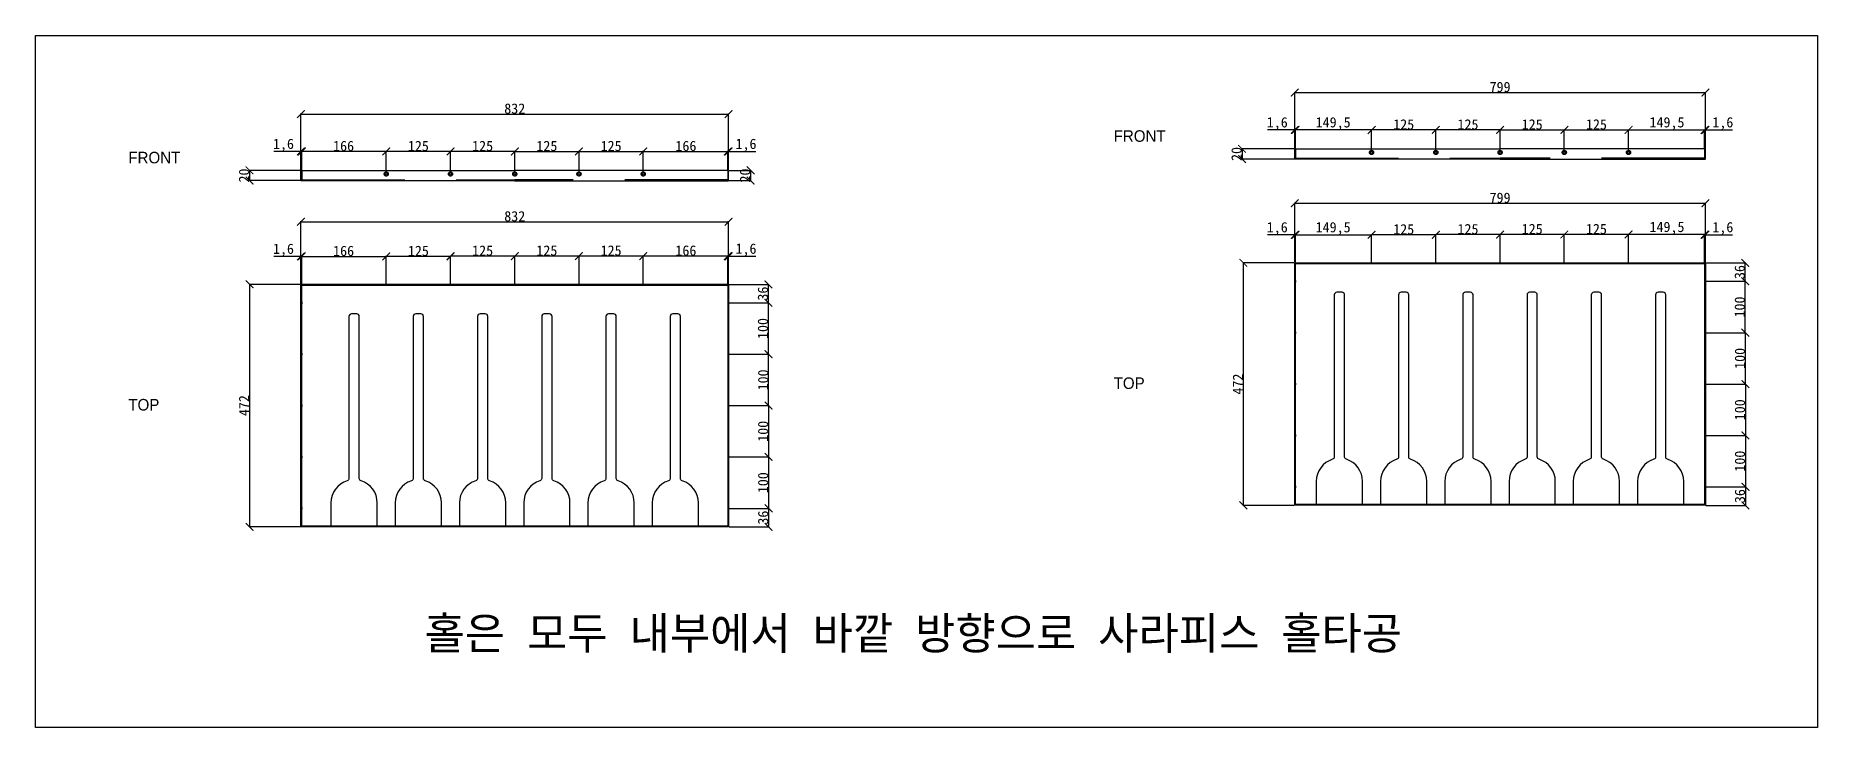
# Model space of a CAD drawing. Header units: millimetres. Extents: x -44117 to 256353, y -2095463 to 65325.
# Drawn here: x 90376 to 93842, y -438087 to -436741 of the extents above; entities that cross this region are included whole.
import ezdxf

# ---------------------------------------------------------------- set-up
doc = ezdxf.new("R2010")
doc.units = ezdxf.units.MM
doc.header["$LTSCALE"] = 10
doc.linetypes.add('_DASH', pattern=[0.6, 0.4, -0.2])
doc.linetypes.add('HIDDEN', pattern=[9.525, 6.35, -3.175])
for name, color, linetype in [('.', 8, 'Continuous'), ('03 Hidden', 253, 'Continuous'), ('DEFAULT', 7, 'Continuous'), ('TEX', 3, 'Continuous')]:
    doc.layers.add(name, color=color, linetype=linetype)
doc.styles.add('맑은고딕', font='malgun.ttf')
doc.dimstyles.new('ISO-25', dxfattribs={"dimtxt": 2.5, "dimasz": 2.5, "dimexe": 1, "dimexo": 1, "dimtad": 1, "dimtxsty": 'Standard', "dimblk": 'ARCHTICK', "dimcen": 2.5, "dimadec": 0, "dimazin": 0, "dimtfac": 1, "dimtmove": 0, "dimatfit": 3, "dimfxl": 0, "dimarcsym": 0})

msp = doc.modelspace()

# ---------------------------------------------------------------- texts
at = {"insert": (91132.35924, -437872.59792), "char_height": 62.5, "attachment_point": 1}
msp.add_mtext_dynamic_manual_height_columns('{\\f굴림|b0|i0|c129|p50;홀은} {\\f굴림|b0|i0|c129|p50;모두} {\\f굴림|b0|i0|c129|p50;내부에서} {\\f굴림|b0|i0|c129|p50;바깥} {\\f굴림|b0|i0|c129|p50;방향으로} {\\f굴림|b0|i0|c129|p50;사라피스} {\\f굴림|b0|i0|c129|p50;홀타공}', width=74938.5722629, gutter_width=312.5, heights=[-69.82357], dxfattribs=at)
at = {"layer": 'TEX', "color": 7, "char_height": 30, "attachment_point": 1, "style": '맑은고딕'}
for s, heights, insert in [('{\\fGulim|b0|i0|c129|p50;\\H0.75x;FRONT}', [-23.36884], (92473.05621, -436924.81739, 0)), ('{\\fGulim|b0|i0|c129|p50;\\H0.75x;FRONT}', [-23.36884], (90555.97197, -436966.73765, 0)), ('{\\fGulim|b0|i0|c129|p50;\\H0.75x;TOP}', [-23.06924], (92473.05621, -437405.82454, 0)), ('{\\fGulim|b0|i0|c129|p50;\\H0.75x;TOP}', [-23.06924], (90555.97197, -437447.7448, 0))]:
    msp.add_mtext_dynamic_manual_height_columns(s, width=1250.4821618, gutter_width=4.11506, heights=heights, dxfattribs=dict(at, insert=insert))

# ---------------------------------------------------------------- blocks, each defined once
blk = doc.blocks.new('_ArchTick')
at = {"color": 0, "linetype": 'ByBlock', "const_width": 0.15}
blk.add_lwpolyline([(-0.5, -0.5), (0.5, 0.5)], dxfattribs=at)
blk = doc.blocks.new('*D3770')
at = {"color": 0, "lineweight": -2}
for p, q in [((91557.9, -437223.7), (91557.9, -437168.7)), ((91723.9, -437169.7), (91557.9, -437169.7)), ((91723.9, -437223.7), (91723.9, -437168.7))]:
    blk.add_line(p, q, dxfattribs=at)
at = {"layer": 'Defpoints', "color": 0}
for p in [(91557.9, -437169.7), (91557.9, -437224.7), (91723.9, -437224.7)]:
    blk.add_point(p, dxfattribs=at)
at = {"color": 0, "lineweight": -2, "xscale": 15, "yscale": 15, "zscale": 15, "rotation": 180}
blk.add_blockref('_ArchTick', (91557.9, -437169.7), dxfattribs=at)
at = {"color": 0, "lineweight": -2, "xscale": 15, "yscale": 15, "zscale": 15}
blk.add_blockref('_ArchTick', (91723.9, -437169.7), dxfattribs=at)
at = {"color": 0, "insert": (91640.9, -437159), "char_height": 20, "attachment_point": 5}
blk.add_mtext('166', dxfattribs=at)
blk = doc.blocks.new('*D3771')
at = {"color": 0, "lineweight": -2}
for p, q in [((91432.9, -437223.7), (91432.9, -437168.7)), ((91557.9, -437169.7), (91432.9, -437169.7)), ((91557.9, -437223), (91557.9, -437168.7))]:
    blk.add_line(p, q, dxfattribs=at)
at = {"layer": 'Defpoints', "color": 0}
for p in [(91432.9, -437169.7), (91432.9, -437224.7), (91557.9, -437224)]:
    blk.add_point(p, dxfattribs=at)
at = {"color": 0, "lineweight": -2, "xscale": 15, "yscale": 15, "zscale": 15, "rotation": 180}
blk.add_blockref('_ArchTick', (91432.9, -437169.7), dxfattribs=at)
at = {"color": 0, "lineweight": -2, "xscale": 15, "yscale": 15, "zscale": 15}
blk.add_blockref('_ArchTick', (91557.9, -437169.7), dxfattribs=at)
at = {"color": 0, "insert": (91495.4, -437159), "char_height": 20, "attachment_point": 5}
blk.add_mtext('125', dxfattribs=at)
blk = doc.blocks.new('*D3772')
at = {"color": 0, "lineweight": -2}
for p, q in [((91307.9, -437223.7), (91307.9, -437168.7)), ((91432.9, -437169.7), (91307.9, -437169.7)), ((91432.9, -437223.7), (91432.9, -437168.7))]:
    blk.add_line(p, q, dxfattribs=at)
at = {"layer": 'Defpoints', "color": 0}
for p in [(91307.9, -437169.7), (91307.9, -437224.7), (91432.9, -437224.7)]:
    blk.add_point(p, dxfattribs=at)
at = {"color": 0, "lineweight": -2, "xscale": 15, "yscale": 15, "zscale": 15, "rotation": 180}
blk.add_blockref('_ArchTick', (91307.9, -437169.7), dxfattribs=at)
at = {"color": 0, "lineweight": -2, "xscale": 15, "yscale": 15, "zscale": 15}
blk.add_blockref('_ArchTick', (91432.9, -437169.7), dxfattribs=at)
at = {"color": 0, "insert": (91370.4, -437159), "char_height": 20, "attachment_point": 5}
blk.add_mtext('125', dxfattribs=at)
blk = doc.blocks.new('*D3773')
at = {"color": 0, "lineweight": -2}
for p, q in [((91182.9, -437223.7), (91182.9, -437168.9)), ((91307.9, -437169.9), (91182.9, -437169.9)), ((91307.9, -437223.7), (91307.9, -437168.9))]:
    blk.add_line(p, q, dxfattribs=at)
at = {"layer": 'Defpoints', "color": 0}
for p in [(91182.9, -437169.9), (91182.9, -437224.7), (91307.9, -437224.7)]:
    blk.add_point(p, dxfattribs=at)
at = {"color": 0, "lineweight": -2, "xscale": 15, "yscale": 15, "zscale": 15, "rotation": 180}
blk.add_blockref('_ArchTick', (91182.9, -437169.9), dxfattribs=at)
at = {"color": 0, "lineweight": -2, "xscale": 15, "yscale": 15, "zscale": 15}
blk.add_blockref('_ArchTick', (91307.9, -437169.9), dxfattribs=at)
at = {"color": 0, "insert": (91245.4, -437159.2), "char_height": 20, "attachment_point": 5}
blk.add_mtext('125', dxfattribs=at)
blk = doc.blocks.new('*D3774')
at = {"color": 0, "lineweight": -2}
for p, q in [((91057.9, -437223.7), (91057.9, -437169.3)), ((91182.9, -437170.3), (91057.9, -437170.3)), ((91182.9, -437223.7), (91182.9, -437169.3))]:
    blk.add_line(p, q, dxfattribs=at)
at = {"layer": 'Defpoints', "color": 0}
for p in [(91057.9, -437170.3), (91057.9, -437224.7), (91182.9, -437224.7)]:
    blk.add_point(p, dxfattribs=at)
at = {"color": 0, "lineweight": -2, "xscale": 15, "yscale": 15, "zscale": 15, "rotation": 180}
blk.add_blockref('_ArchTick', (91057.9, -437170.3), dxfattribs=at)
at = {"color": 0, "lineweight": -2, "xscale": 15, "yscale": 15, "zscale": 15}
blk.add_blockref('_ArchTick', (91182.9, -437170.3), dxfattribs=at)
at = {"color": 0, "insert": (91120.4, -437159.7), "char_height": 20, "attachment_point": 5}
blk.add_mtext('125', dxfattribs=at)
blk = doc.blocks.new('*D3775')
at = {"color": 0, "lineweight": -2}
for p, q in [((90891.9, -437223.7), (90891.9, -437169.3)), ((90891.9, -437170.3), (91057.9, -437170.3)), ((91057.9, -437223.7), (91057.9, -437169.3))]:
    blk.add_line(p, q, dxfattribs=at)
at = {"layer": 'Defpoints', "color": 0}
for p in [(91057.9, -437170.3), (90891.9, -437224.7), (91057.9, -437224.7)]:
    blk.add_point(p, dxfattribs=at)
at = {"color": 0, "lineweight": -2, "xscale": 15, "yscale": 15, "zscale": 15, "rotation": 180}
blk.add_blockref('_ArchTick', (90891.9, -437170.3), dxfattribs=at)
at = {"color": 0, "lineweight": -2, "xscale": 15, "yscale": 15, "zscale": 15}
blk.add_blockref('_ArchTick', (91057.9, -437170.3), dxfattribs=at)
at = {"color": 0, "insert": (90974.9, -437159.7), "char_height": 20, "attachment_point": 5}
blk.add_mtext('166', dxfattribs=at)
blk = doc.blocks.new('*D3776')
at = {"color": 0, "lineweight": -2}
for p, q in [((91307.9, -437008.9), (91307.9, -436965.1)), ((91307.9, -436966.1), (91432.9, -436966.1)), ((91432.9, -437008.9), (91432.9, -436965.1))]:
    blk.add_line(p, q, dxfattribs=at)
at = {"layer": 'Defpoints', "color": 0}
for p in [(91432.9, -436966.1), (91307.9, -437009.9), (91432.9, -437009.9)]:
    blk.add_point(p, dxfattribs=at)
at = {"color": 0, "lineweight": -2, "xscale": 15, "yscale": 15, "zscale": 15, "rotation": 180}
blk.add_blockref('_ArchTick', (91307.9, -436966.1), dxfattribs=at)
at = {"color": 0, "lineweight": -2, "xscale": 15, "yscale": 15, "zscale": 15}
blk.add_blockref('_ArchTick', (91432.9, -436966.1), dxfattribs=at)
at = {"color": 0, "insert": (91370.4, -436955.5), "char_height": 20, "attachment_point": 5}
blk.add_mtext('125', dxfattribs=at)
blk = doc.blocks.new('*D3777')
at = {"color": 0, "lineweight": -2}
for p, q in [((91432.9, -437008.3), (91432.9, -436965.1)), ((91432.9, -436966.1), (91557.9, -436966.1)), ((91557.9, -437008.9), (91557.9, -436965.1))]:
    blk.add_line(p, q, dxfattribs=at)
at = {"layer": 'Defpoints', "color": 0}
for p in [(91557.9, -436966.1), (91432.9, -437009.3), (91557.9, -437009.9)]:
    blk.add_point(p, dxfattribs=at)
at = {"color": 0, "lineweight": -2, "xscale": 15, "yscale": 15, "zscale": 15, "rotation": 180}
blk.add_blockref('_ArchTick', (91432.9, -436966.1), dxfattribs=at)
at = {"color": 0, "lineweight": -2, "xscale": 15, "yscale": 15, "zscale": 15}
blk.add_blockref('_ArchTick', (91557.9, -436966.1), dxfattribs=at)
at = {"color": 0, "insert": (91495.4, -436955.5), "char_height": 20, "attachment_point": 5}
blk.add_mtext('125', dxfattribs=at)
blk = doc.blocks.new('*D3778')
at = {"color": 0, "lineweight": -2}
for p, q in [((91182.9, -437008.9), (91182.9, -436965.1)), ((91307.9, -436966.1), (91182.9, -436966.1)), ((91307.9, -437008.9), (91307.9, -436965.1))]:
    blk.add_line(p, q, dxfattribs=at)
at = {"layer": 'Defpoints', "color": 0}
for p in [(91182.9, -436966.1), (91182.9, -437009.9), (91307.9, -437009.9)]:
    blk.add_point(p, dxfattribs=at)
at = {"color": 0, "lineweight": -2, "xscale": 15, "yscale": 15, "zscale": 15, "rotation": 180}
blk.add_blockref('_ArchTick', (91182.9, -436966.1), dxfattribs=at)
at = {"color": 0, "lineweight": -2, "xscale": 15, "yscale": 15, "zscale": 15}
blk.add_blockref('_ArchTick', (91307.9, -436966.1), dxfattribs=at)
at = {"color": 0, "insert": (91245.4, -436955.5), "char_height": 20, "attachment_point": 5}
blk.add_mtext('125', dxfattribs=at)
blk = doc.blocks.new('*D3779')
at = {"color": 0, "lineweight": -2}
for p, q in [((91057.9, -437008.9), (91057.9, -436965.1)), ((91182.9, -436966.1), (91057.9, -436966.1)), ((91182.9, -437008.9), (91182.9, -436965.1))]:
    blk.add_line(p, q, dxfattribs=at)
at = {"layer": 'Defpoints', "color": 0}
for p in [(91057.9, -436966.1), (91057.9, -437009.9), (91182.9, -437009.9)]:
    blk.add_point(p, dxfattribs=at)
at = {"color": 0, "lineweight": -2, "xscale": 15, "yscale": 15, "zscale": 15, "rotation": 180}
blk.add_blockref('_ArchTick', (91057.9, -436966.1), dxfattribs=at)
at = {"color": 0, "lineweight": -2, "xscale": 15, "yscale": 15, "zscale": 15}
blk.add_blockref('_ArchTick', (91182.9, -436966.1), dxfattribs=at)
at = {"color": 0, "insert": (91120.4, -436955.5), "char_height": 20, "attachment_point": 5}
blk.add_mtext('125', dxfattribs=at)
blk = doc.blocks.new('*D3780')
at = {"color": 0, "lineweight": -2}
for p, q in [((91557.9, -437008.9), (91557.9, -436965.1)), ((91557.9, -436966.1), (91723.9, -436966.1)), ((91723.9, -437001.9), (91723.9, -436965.1))]:
    blk.add_line(p, q, dxfattribs=at)
at = {"layer": 'Defpoints', "color": 0}
for p in [(91723.9, -436966.1), (91557.9, -437009.9), (91723.9, -437002.9)]:
    blk.add_point(p, dxfattribs=at)
at = {"color": 0, "lineweight": -2, "xscale": 15, "yscale": 15, "zscale": 15, "rotation": 180}
blk.add_blockref('_ArchTick', (91557.9, -436966.1), dxfattribs=at)
at = {"color": 0, "lineweight": -2, "xscale": 15, "yscale": 15, "zscale": 15}
blk.add_blockref('_ArchTick', (91723.9, -436966.1), dxfattribs=at)
at = {"color": 0, "insert": (91640.9, -436955.5), "char_height": 20, "attachment_point": 5}
blk.add_mtext('166', dxfattribs=at)
blk = doc.blocks.new('*D3781')
at = {"color": 0, "lineweight": -2}
for p, q in [((91722.3, -437001.9), (91722.3, -436965.1)), ((91722.3, -436966.1), (91723.9, -436966.1)), ((91723.9, -437001.9), (91723.9, -436965.1)), ((91723.9, -436966.1), (91776.8, -436966.1))]:
    blk.add_line(p, q, dxfattribs=at)
at = {"layer": 'Defpoints', "color": 0}
for p in [(91723.9, -436966.1), (91722.3, -437002.9), (91723.9, -437002.9)]:
    blk.add_point(p, dxfattribs=at)
at = {"color": 0, "lineweight": -2, "xscale": 15, "yscale": 15, "zscale": 15, "rotation": 180}
blk.add_blockref('_ArchTick', (91722.3, -436966.1), dxfattribs=at)
at = {"color": 0, "lineweight": -2, "xscale": 15, "yscale": 15, "zscale": 15}
blk.add_blockref('_ArchTick', (91723.9, -436966.1), dxfattribs=at)
at = {"color": 0, "insert": (91757.8, -436953.8), "char_height": 20, "attachment_point": 5}
blk.add_mtext('1,6', dxfattribs=at)
blk = doc.blocks.new('*D3782')
at = {"color": 0, "lineweight": -2}
for p, q in [((90891.9, -437001.9), (90891.9, -436965.1)), ((91057.9, -436966.1), (90891.9, -436966.1)), ((91057.9, -437008.9), (91057.9, -436965.1))]:
    blk.add_line(p, q, dxfattribs=at)
at = {"layer": 'Defpoints', "color": 0}
for p in [(90891.9, -436966.1), (90891.9, -437002.9), (91057.9, -437009.9)]:
    blk.add_point(p, dxfattribs=at)
at = {"color": 0, "lineweight": -2, "xscale": 15, "yscale": 15, "zscale": 15, "rotation": 180}
blk.add_blockref('_ArchTick', (90891.9, -436966.1), dxfattribs=at)
at = {"color": 0, "lineweight": -2, "xscale": 15, "yscale": 15, "zscale": 15}
blk.add_blockref('_ArchTick', (91057.9, -436966.1), dxfattribs=at)
at = {"color": 0, "insert": (90974.9, -436955.5), "char_height": 20, "attachment_point": 5}
blk.add_mtext('166', dxfattribs=at)
blk = doc.blocks.new('*D3783')
at = {"color": 0, "lineweight": -2}
for p, q in [((90891.9, -436966.1), (90839, -436966.1)), ((90891.9, -437001.9), (90891.9, -436965.1)), ((90893.5, -436966.1), (90891.9, -436966.1)), ((90893.5, -437001.9), (90893.5, -436965.1))]:
    blk.add_line(p, q, dxfattribs=at)
at = {"layer": 'Defpoints', "color": 0}
for p in [(90891.9, -436966.1), (90891.9, -437002.9), (90893.5, -437002.9)]:
    blk.add_point(p, dxfattribs=at)
at = {"color": 0, "lineweight": -2, "xscale": 15, "yscale": 15, "zscale": 15, "rotation": 180}
blk.add_blockref('_ArchTick', (90891.9, -436966.1), dxfattribs=at)
at = {"color": 0, "lineweight": -2, "xscale": 15, "yscale": 15, "zscale": 15}
blk.add_blockref('_ArchTick', (90893.5, -436966.1), dxfattribs=at)
at = {"color": 0, "insert": (90857.9, -436953.8), "char_height": 20, "attachment_point": 5}
blk.add_mtext('1,6', dxfattribs=at)
blk = doc.blocks.new('*D3784')
at = {"color": 0, "lineweight": -2}
for p, q in [((90891.9, -437170.3), (90839, -437170.3)), ((90891.9, -437223.7), (90891.9, -437169.3)), ((90893.5, -437170.3), (90891.9, -437170.3)), ((90893.5, -437225.3), (90893.5, -437169.3))]:
    blk.add_line(p, q, dxfattribs=at)
at = {"layer": 'Defpoints', "color": 0}
for p in [(90891.9, -437170.3), (90891.9, -437224.7), (90893.5, -437226.3)]:
    blk.add_point(p, dxfattribs=at)
at = {"color": 0, "lineweight": -2, "xscale": 15, "yscale": 15, "zscale": 15, "rotation": 180}
blk.add_blockref('_ArchTick', (90891.9, -437170.3), dxfattribs=at)
at = {"color": 0, "lineweight": -2, "xscale": 15, "yscale": 15, "zscale": 15}
blk.add_blockref('_ArchTick', (90893.5, -437170.3), dxfattribs=at)
at = {"color": 0, "insert": (90857.9, -437158), "char_height": 20, "attachment_point": 5}
blk.add_mtext('1,6', dxfattribs=at)
blk = doc.blocks.new('*D3785')
at = {"color": 0, "lineweight": -2}
for p, q in [((91722.3, -437225.3), (91722.3, -437169.1)), ((91722.3, -437170.1), (91723.9, -437170.1)), ((91723.9, -437223.7), (91723.9, -437169.1)), ((91723.9, -437170.1), (91776.8, -437170.1))]:
    blk.add_line(p, q, dxfattribs=at)
at = {"layer": 'Defpoints', "color": 0}
for p in [(91723.9, -437170.1), (91722.3, -437226.3), (91723.9, -437224.7)]:
    blk.add_point(p, dxfattribs=at)
at = {"color": 0, "lineweight": -2, "xscale": 15, "yscale": 15, "zscale": 15, "rotation": 180}
blk.add_blockref('_ArchTick', (91722.3, -437170.1), dxfattribs=at)
at = {"color": 0, "lineweight": -2, "xscale": 15, "yscale": 15, "zscale": 15}
blk.add_blockref('_ArchTick', (91723.9, -437170.1), dxfattribs=at)
at = {"color": 0, "insert": (91757.8, -437157.8), "char_height": 20, "attachment_point": 5}
blk.add_mtext('1,6', dxfattribs=at)
blk = doc.blocks.new('*D3786')
at = {"color": 0, "lineweight": -2}
for p, q in [((91723.3, -437022.9), (91767.8, -437022.9)), ((91724.9, -437002.9), (91767.8, -437002.9)), ((91766.8, -437002.9), (91766.8, -437022.9))]:
    blk.add_line(p, q, dxfattribs=at)
at = {"layer": 'Defpoints', "color": 0}
for p in [(91722.3, -437022.9), (91723.9, -437002.9), (91766.8, -437022.9)]:
    blk.add_point(p, dxfattribs=at)
at = {"color": 0, "lineweight": -2, "xscale": 15, "yscale": 15, "zscale": 15}
for p, rotation in [((91766.8, -437002.9), 90), ((91766.8, -437022.9), 270)]:
    blk.add_blockref('_ArchTick', p, dxfattribs=dict(at, rotation=rotation))
at = {"color": 0, "insert": (91756.1, -437012.9), "char_height": 20, "attachment_point": 5, "rotation": 90}
blk.add_mtext('20', dxfattribs=at)
blk = doc.blocks.new('*D3787')
at = {"color": 0, "lineweight": -2}
for p, q in [((91724.9, -437460.7), (91802.8, -437460.7)), ((91801.8, -437460.7), (91801.8, -437560.7)), ((91724.9, -437560.7), (91802.8, -437560.7))]:
    blk.add_line(p, q, dxfattribs=at)
at = {"layer": 'Defpoints', "color": 0}
for p in [(91723.9, -437460.7), (91723.9, -437560.7), (91801.8, -437560.7)]:
    blk.add_point(p, dxfattribs=at)
at = {"color": 0, "lineweight": -2, "xscale": 15, "yscale": 15, "zscale": 15}
for p, rotation in [((91801.8, -437460.7), 90), ((91801.8, -437560.7), 270)]:
    blk.add_blockref('_ArchTick', p, dxfattribs=dict(at, rotation=rotation))
at = {"color": 0, "insert": (91791.2, -437510.7), "char_height": 20, "attachment_point": 5, "rotation": 90}
blk.add_mtext('100', dxfattribs=at)
blk = doc.blocks.new('*D3788')
at = {"color": 0, "lineweight": -2}
for p, q in [((91724.9, -437360.7), (91802.8, -437360.7)), ((91801.8, -437460.7), (91801.8, -437360.7)), ((91724.9, -437460.7), (91802.8, -437460.7))]:
    blk.add_line(p, q, dxfattribs=at)
at = {"layer": 'Defpoints', "color": 0}
for p in [(91723.9, -437360.7), (91801.8, -437360.7), (91723.9, -437460.7)]:
    blk.add_point(p, dxfattribs=at)
at = {"color": 0, "lineweight": -2, "xscale": 15, "yscale": 15, "zscale": 15}
for p, rotation in [((91801.8, -437360.7), 90), ((91801.8, -437460.7), 270)]:
    blk.add_blockref('_ArchTick', p, dxfattribs=dict(at, rotation=rotation))
at = {"color": 0, "insert": (91791.2, -437410.7), "char_height": 20, "attachment_point": 5, "rotation": 90}
blk.add_mtext('100', dxfattribs=at)
blk = doc.blocks.new('*D3789')
at = {"color": 0, "lineweight": -2}
for p, q in [((91724.9, -437260.7), (91802.4, -437260.7)), ((91801.4, -437360.7), (91801.4, -437260.7)), ((91724.9, -437360.7), (91802.4, -437360.7))]:
    blk.add_line(p, q, dxfattribs=at)
at = {"layer": 'Defpoints', "color": 0}
for p in [(91723.9, -437260.7), (91801.4, -437260.7), (91723.9, -437360.7)]:
    blk.add_point(p, dxfattribs=at)
at = {"color": 0, "lineweight": -2, "xscale": 15, "yscale": 15, "zscale": 15}
for p, rotation in [((91801.4, -437260.7), 90), ((91801.4, -437360.7), 270)]:
    blk.add_blockref('_ArchTick', p, dxfattribs=dict(at, rotation=rotation))
at = {"color": 0, "insert": (91790.7, -437310.7), "char_height": 20, "attachment_point": 5, "rotation": 90}
blk.add_mtext('100', dxfattribs=at)
blk = doc.blocks.new('*D3790')
at = {"color": 0, "lineweight": -2}
for p, q in [((91724.9, -437560.7), (91802.8, -437560.7)), ((91801.8, -437560.7), (91801.8, -437660.7)), ((91724.9, -437660.7), (91802.8, -437660.7))]:
    blk.add_line(p, q, dxfattribs=at)
at = {"layer": 'Defpoints', "color": 0}
for p in [(91723.9, -437560.7), (91723.9, -437660.7), (91801.8, -437660.7)]:
    blk.add_point(p, dxfattribs=at)
at = {"color": 0, "lineweight": -2, "xscale": 15, "yscale": 15, "zscale": 15}
for p, rotation in [((91801.8, -437560.7), 90), ((91801.8, -437660.7), 270)]:
    blk.add_blockref('_ArchTick', p, dxfattribs=dict(at, rotation=rotation))
at = {"color": 0, "insert": (91791.2, -437610.7), "char_height": 20, "attachment_point": 5, "rotation": 90}
blk.add_mtext('100', dxfattribs=at)
blk = doc.blocks.new('*D3791')
at = {"color": 0, "lineweight": -2}
for p, q in [((91724.9, -437224.7), (91802.4, -437224.7)), ((91801.4, -437260.7), (91801.4, -437224.7)), ((91724.9, -437260.7), (91802.4, -437260.7))]:
    blk.add_line(p, q, dxfattribs=at)
at = {"layer": 'Defpoints', "color": 0}
for p in [(91723.9, -437224.7), (91801.4, -437224.7), (91723.9, -437260.7)]:
    blk.add_point(p, dxfattribs=at)
at = {"color": 0, "lineweight": -2, "xscale": 15, "yscale": 15, "zscale": 15}
for p, rotation in [((91801.4, -437224.7), 90), ((91801.4, -437260.7), 270)]:
    blk.add_blockref('_ArchTick', p, dxfattribs=dict(at, rotation=rotation))
at = {"color": 0, "insert": (91790.7, -437242.7), "char_height": 20, "attachment_point": 5, "rotation": 90}
blk.add_mtext('36', dxfattribs=at)
blk = doc.blocks.new('*D3792')
at = {"color": 0, "lineweight": -2}
for p, q in [((90890.9, -437224.7), (90790.9, -437224.7)), ((90791.9, -437224.7), (90791.9, -437696.7)), ((90890.9, -437696.7), (90790.9, -437696.7))]:
    blk.add_line(p, q, dxfattribs=at)
at = {"layer": 'Defpoints', "color": 0}
for p in [(90891.9, -437224.7), (90791.9, -437696.7), (90891.9, -437696.7)]:
    blk.add_point(p, dxfattribs=at)
at = {"color": 0, "lineweight": -2, "xscale": 15, "yscale": 15, "zscale": 15}
for p, rotation in [((90791.9, -437224.7), 90), ((90791.9, -437696.7), 270)]:
    blk.add_blockref('_ArchTick', p, dxfattribs=dict(at, rotation=rotation))
at = {"color": 0, "insert": (90781.2, -437460.7), "char_height": 20, "attachment_point": 5, "rotation": 90}
blk.add_mtext('472', dxfattribs=at)
blk = doc.blocks.new('*D3793')
at = {"color": 0, "lineweight": -2}
for p, q in [((91725.5, -437660.7), (91802.8, -437660.7)), ((91801.8, -437660.7), (91801.8, -437696.7)), ((91724.9, -437696.7), (91802.8, -437696.7))]:
    blk.add_line(p, q, dxfattribs=at)
at = {"layer": 'Defpoints', "color": 0}
for p in [(91724.5, -437660.7), (91723.9, -437696.7), (91801.8, -437696.7)]:
    blk.add_point(p, dxfattribs=at)
at = {"color": 0, "lineweight": -2, "xscale": 15, "yscale": 15, "zscale": 15}
for p, rotation in [((91801.8, -437660.7), 90), ((91801.8, -437696.7), 270)]:
    blk.add_blockref('_ArchTick', p, dxfattribs=dict(at, rotation=rotation))
at = {"color": 0, "insert": (91791.2, -437678.7), "char_height": 20, "attachment_point": 5, "rotation": 90}
blk.add_mtext('36', dxfattribs=at)
blk = doc.blocks.new('*D3794')
at = {"color": 0, "lineweight": -2}
for p, q in [((90891.9, -437001.9), (90891.9, -436892.4)), ((90891.9, -436893.4), (91723.9, -436893.4)), ((91723.9, -437001.9), (91723.9, -436892.4))]:
    blk.add_line(p, q, dxfattribs=at)
at = {"layer": 'Defpoints', "color": 0}
for p in [(91723.9, -436893.4), (90891.9, -437002.9), (91723.9, -437002.9)]:
    blk.add_point(p, dxfattribs=at)
at = {"color": 0, "lineweight": -2, "xscale": 15, "yscale": 15, "zscale": 15, "rotation": 180}
blk.add_blockref('_ArchTick', (90891.9, -436893.4), dxfattribs=at)
at = {"color": 0, "lineweight": -2, "xscale": 15, "yscale": 15, "zscale": 15}
blk.add_blockref('_ArchTick', (91723.9, -436893.4), dxfattribs=at)
at = {"color": 0, "insert": (91307.9, -436882.8), "char_height": 20, "attachment_point": 5}
blk.add_mtext('832', dxfattribs=at)
blk = doc.blocks.new('*D3795')
at = {"color": 0, "lineweight": -2}
for p, q in [((93475, -437181.8), (93475, -437126.7)), ((93624.5, -437127.7), (93475, -437127.7)), ((93624.5, -437181.1), (93624.5, -437126.7))]:
    blk.add_line(p, q, dxfattribs=at)
at = {"layer": 'Defpoints', "color": 0}
for p in [(93475, -437127.7), (93475, -437182.8), (93624.5, -437182.1)]:
    blk.add_point(p, dxfattribs=at)
at = {"color": 0, "lineweight": -2, "xscale": 15, "yscale": 15, "zscale": 15, "rotation": 180}
blk.add_blockref('_ArchTick', (93475, -437127.7), dxfattribs=at)
at = {"color": 0, "lineweight": -2, "xscale": 15, "yscale": 15, "zscale": 15}
blk.add_blockref('_ArchTick', (93624.5, -437127.7), dxfattribs=at)
at = {"color": 0, "insert": (93549.7, -437115.5), "char_height": 20, "attachment_point": 5}
blk.add_mtext('149,5', dxfattribs=at)
blk = doc.blocks.new('*D3796')
at = {"color": 0, "lineweight": -2}
for p, q in [((93350, -437181.8), (93350, -437126.7)), ((93475, -437127.7), (93350, -437127.7)), ((93475, -437181.1), (93475, -437126.7))]:
    blk.add_line(p, q, dxfattribs=at)
at = {"layer": 'Defpoints', "color": 0}
for p in [(93350, -437127.7), (93350, -437182.8), (93475, -437182.1)]:
    blk.add_point(p, dxfattribs=at)
at = {"color": 0, "lineweight": -2, "xscale": 15, "yscale": 15, "zscale": 15, "rotation": 180}
blk.add_blockref('_ArchTick', (93350, -437127.7), dxfattribs=at)
at = {"color": 0, "lineweight": -2, "xscale": 15, "yscale": 15, "zscale": 15}
blk.add_blockref('_ArchTick', (93475, -437127.7), dxfattribs=at)
at = {"color": 0, "insert": (93412.5, -437117.1), "char_height": 20, "attachment_point": 5}
blk.add_mtext('125', dxfattribs=at)
blk = doc.blocks.new('*D3797')
at = {"color": 0, "lineweight": -2}
for p, q in [((93225, -437181.8), (93225, -437126.7)), ((93350, -437127.7), (93225, -437127.7)), ((93350, -437181.8), (93350, -437126.7))]:
    blk.add_line(p, q, dxfattribs=at)
at = {"layer": 'Defpoints', "color": 0}
for p in [(93225, -437127.7), (93225, -437182.8), (93350, -437182.8)]:
    blk.add_point(p, dxfattribs=at)
at = {"color": 0, "lineweight": -2, "xscale": 15, "yscale": 15, "zscale": 15, "rotation": 180}
blk.add_blockref('_ArchTick', (93225, -437127.7), dxfattribs=at)
at = {"color": 0, "lineweight": -2, "xscale": 15, "yscale": 15, "zscale": 15}
blk.add_blockref('_ArchTick', (93350, -437127.7), dxfattribs=at)
at = {"color": 0, "insert": (93287.5, -437117.1), "char_height": 20, "attachment_point": 5}
blk.add_mtext('125', dxfattribs=at)
blk = doc.blocks.new('*D3798')
at = {"color": 0, "lineweight": -2}
for p, q in [((93100, -437181.8), (93100, -437127)), ((93225, -437128), (93100, -437128)), ((93225, -437181.8), (93225, -437127))]:
    blk.add_line(p, q, dxfattribs=at)
at = {"layer": 'Defpoints', "color": 0}
for p in [(93100, -437128), (93100, -437182.8), (93225, -437182.8)]:
    blk.add_point(p, dxfattribs=at)
at = {"color": 0, "lineweight": -2, "xscale": 15, "yscale": 15, "zscale": 15, "rotation": 180}
blk.add_blockref('_ArchTick', (93100, -437128), dxfattribs=at)
at = {"color": 0, "lineweight": -2, "xscale": 15, "yscale": 15, "zscale": 15}
blk.add_blockref('_ArchTick', (93225, -437128), dxfattribs=at)
at = {"color": 0, "insert": (93162.5, -437117.3), "char_height": 20, "attachment_point": 5}
blk.add_mtext('125', dxfattribs=at)
blk = doc.blocks.new('*D3799')
at = {"color": 0, "lineweight": -2}
for p, q in [((92975, -437181.8), (92975, -437127.4)), ((93100, -437128.4), (92975, -437128.4)), ((93100, -437181.8), (93100, -437127.4))]:
    blk.add_line(p, q, dxfattribs=at)
at = {"layer": 'Defpoints', "color": 0}
for p in [(92975, -437128.4), (92975, -437182.8), (93100, -437182.8)]:
    blk.add_point(p, dxfattribs=at)
at = {"color": 0, "lineweight": -2, "xscale": 15, "yscale": 15, "zscale": 15, "rotation": 180}
blk.add_blockref('_ArchTick', (92975, -437128.4), dxfattribs=at)
at = {"color": 0, "lineweight": -2, "xscale": 15, "yscale": 15, "zscale": 15}
blk.add_blockref('_ArchTick', (93100, -437128.4), dxfattribs=at)
at = {"color": 0, "insert": (93037.5, -437117.7), "char_height": 20, "attachment_point": 5}
blk.add_mtext('125', dxfattribs=at)
blk = doc.blocks.new('*D3800')
at = {"color": 0, "lineweight": -2}
for p, q in [((92825.5, -437181.8), (92825.5, -437127.4)), ((92825.5, -437128.4), (92975, -437128.4)), ((92975, -437181.8), (92975, -437127.4))]:
    blk.add_line(p, q, dxfattribs=at)
at = {"layer": 'Defpoints', "color": 0}
for p in [(92975, -437128.4), (92825.5, -437182.8), (92975, -437182.8)]:
    blk.add_point(p, dxfattribs=at)
at = {"color": 0, "lineweight": -2, "xscale": 15, "yscale": 15, "zscale": 15, "rotation": 180}
blk.add_blockref('_ArchTick', (92825.5, -437128.4), dxfattribs=at)
at = {"color": 0, "lineweight": -2, "xscale": 15, "yscale": 15, "zscale": 15}
blk.add_blockref('_ArchTick', (92975, -437128.4), dxfattribs=at)
at = {"color": 0, "insert": (92900.2, -437116.1), "char_height": 20, "attachment_point": 5}
blk.add_mtext('149,5', dxfattribs=at)
blk = doc.blocks.new('*D3801')
at = {"color": 0, "lineweight": -2}
for p, q in [((93225, -436967), (93225, -436923.2)), ((93225, -436924.2), (93350, -436924.2)), ((93350, -436967), (93350, -436923.2))]:
    blk.add_line(p, q, dxfattribs=at)
at = {"layer": 'Defpoints', "color": 0}
for p in [(93350, -436924.2), (93225, -436968), (93350, -436968)]:
    blk.add_point(p, dxfattribs=at)
at = {"color": 0, "lineweight": -2, "xscale": 15, "yscale": 15, "zscale": 15, "rotation": 180}
blk.add_blockref('_ArchTick', (93225, -436924.2), dxfattribs=at)
at = {"color": 0, "lineweight": -2, "xscale": 15, "yscale": 15, "zscale": 15}
blk.add_blockref('_ArchTick', (93350, -436924.2), dxfattribs=at)
at = {"color": 0, "insert": (93287.5, -436913.6), "char_height": 20, "attachment_point": 5}
blk.add_mtext('125', dxfattribs=at)
blk = doc.blocks.new('*D3802')
at = {"color": 0, "lineweight": -2}
for p, q in [((93350, -436966.4), (93350, -436923.2)), ((93350, -436924.2), (93475, -436924.2)), ((93475, -436967), (93475, -436923.2))]:
    blk.add_line(p, q, dxfattribs=at)
at = {"layer": 'Defpoints', "color": 0}
for p in [(93475, -436924.2), (93350, -436967.4), (93475, -436968)]:
    blk.add_point(p, dxfattribs=at)
at = {"color": 0, "lineweight": -2, "xscale": 15, "yscale": 15, "zscale": 15, "rotation": 180}
blk.add_blockref('_ArchTick', (93350, -436924.2), dxfattribs=at)
at = {"color": 0, "lineweight": -2, "xscale": 15, "yscale": 15, "zscale": 15}
blk.add_blockref('_ArchTick', (93475, -436924.2), dxfattribs=at)
at = {"color": 0, "insert": (93412.5, -436913.6), "char_height": 20, "attachment_point": 5}
blk.add_mtext('125', dxfattribs=at)
blk = doc.blocks.new('*D3803')
at = {"color": 0, "lineweight": -2}
for p, q in [((93100, -436967), (93100, -436923.2)), ((93225, -436924.2), (93100, -436924.2)), ((93225, -436967), (93225, -436923.2))]:
    blk.add_line(p, q, dxfattribs=at)
at = {"layer": 'Defpoints', "color": 0}
for p in [(93100, -436924.2), (93100, -436968), (93225, -436968)]:
    blk.add_point(p, dxfattribs=at)
at = {"color": 0, "lineweight": -2, "xscale": 15, "yscale": 15, "zscale": 15, "rotation": 180}
blk.add_blockref('_ArchTick', (93100, -436924.2), dxfattribs=at)
at = {"color": 0, "lineweight": -2, "xscale": 15, "yscale": 15, "zscale": 15}
blk.add_blockref('_ArchTick', (93225, -436924.2), dxfattribs=at)
at = {"color": 0, "insert": (93162.5, -436913.6), "char_height": 20, "attachment_point": 5}
blk.add_mtext('125', dxfattribs=at)
blk = doc.blocks.new('*D3804')
at = {"color": 0, "lineweight": -2}
for p, q in [((92975, -436967), (92975, -436923.2)), ((93100, -436924.2), (92975, -436924.2)), ((93100, -436967), (93100, -436923.2))]:
    blk.add_line(p, q, dxfattribs=at)
at = {"layer": 'Defpoints', "color": 0}
for p in [(92975, -436924.2), (92975, -436968), (93100, -436968)]:
    blk.add_point(p, dxfattribs=at)
at = {"color": 0, "lineweight": -2, "xscale": 15, "yscale": 15, "zscale": 15, "rotation": 180}
blk.add_blockref('_ArchTick', (92975, -436924.2), dxfattribs=at)
at = {"color": 0, "lineweight": -2, "xscale": 15, "yscale": 15, "zscale": 15}
blk.add_blockref('_ArchTick', (93100, -436924.2), dxfattribs=at)
at = {"color": 0, "insert": (93037.5, -436913.6), "char_height": 20, "attachment_point": 5}
blk.add_mtext('125', dxfattribs=at)
blk = doc.blocks.new('*D3805')
at = {"color": 0, "lineweight": -2}
for p, q in [((93475, -436967), (93475, -436923.2)), ((93475, -436924.2), (93624.5, -436924.2)), ((93624.5, -436960), (93624.5, -436923.2))]:
    blk.add_line(p, q, dxfattribs=at)
at = {"layer": 'Defpoints', "color": 0}
for p in [(93624.5, -436924.2), (93624.5, -436961), (93475, -436968)]:
    blk.add_point(p, dxfattribs=at)
at = {"color": 0, "lineweight": -2, "xscale": 15, "yscale": 15, "zscale": 15, "rotation": 180}
blk.add_blockref('_ArchTick', (93475, -436924.2), dxfattribs=at)
at = {"color": 0, "lineweight": -2, "xscale": 15, "yscale": 15, "zscale": 15}
blk.add_blockref('_ArchTick', (93624.5, -436924.2), dxfattribs=at)
at = {"color": 0, "insert": (93549.7, -436911.9), "char_height": 20, "attachment_point": 5}
blk.add_mtext('149,5', dxfattribs=at)
blk = doc.blocks.new('*D3806')
at = {"color": 0, "lineweight": -2}
for p, q in [((93622.9, -436960), (93622.9, -436923.2)), ((93622.9, -436924.2), (93624.5, -436924.2)), ((93624.5, -436960), (93624.5, -436923.2)), ((93624.5, -436924.2), (93677.4, -436924.2))]:
    blk.add_line(p, q, dxfattribs=at)
at = {"layer": 'Defpoints', "color": 0}
for p in [(93624.5, -436924.2), (93622.9, -436961), (93624.5, -436961)]:
    blk.add_point(p, dxfattribs=at)
at = {"color": 0, "lineweight": -2, "xscale": 15, "yscale": 15, "zscale": 15, "rotation": 180}
blk.add_blockref('_ArchTick', (93622.9, -436924.2), dxfattribs=at)
at = {"color": 0, "lineweight": -2, "xscale": 15, "yscale": 15, "zscale": 15}
blk.add_blockref('_ArchTick', (93624.5, -436924.2), dxfattribs=at)
at = {"color": 0, "insert": (93658.4, -436911.9), "char_height": 20, "attachment_point": 5}
blk.add_mtext('1,6', dxfattribs=at)
blk = doc.blocks.new('*D3807')
at = {"color": 0, "lineweight": -2}
for p, q in [((92825.5, -436960), (92825.5, -436923.2)), ((92975, -436924.2), (92825.5, -436924.2)), ((92975, -436967), (92975, -436923.2))]:
    blk.add_line(p, q, dxfattribs=at)
at = {"layer": 'Defpoints', "color": 0}
for p in [(92825.5, -436924.2), (92825.5, -436961), (92975, -436968)]:
    blk.add_point(p, dxfattribs=at)
at = {"color": 0, "lineweight": -2, "xscale": 15, "yscale": 15, "zscale": 15, "rotation": 180}
blk.add_blockref('_ArchTick', (92825.5, -436924.2), dxfattribs=at)
at = {"color": 0, "lineweight": -2, "xscale": 15, "yscale": 15, "zscale": 15}
blk.add_blockref('_ArchTick', (92975, -436924.2), dxfattribs=at)
at = {"color": 0, "insert": (92900.2, -436911.9), "char_height": 20, "attachment_point": 5}
blk.add_mtext('149,5', dxfattribs=at)
blk = doc.blocks.new('*D3808')
at = {"color": 0, "lineweight": -2}
for p, q in [((92825.5, -436924.2), (92772.5, -436924.2)), ((92825.5, -436960), (92825.5, -436923.2)), ((92827.1, -436924.2), (92825.5, -436924.2)), ((92827.1, -436960), (92827.1, -436923.2))]:
    blk.add_line(p, q, dxfattribs=at)
at = {"layer": 'Defpoints', "color": 0}
for p in [(92825.5, -436924.2), (92825.5, -436961), (92827.1, -436961)]:
    blk.add_point(p, dxfattribs=at)
at = {"color": 0, "lineweight": -2, "xscale": 15, "yscale": 15, "zscale": 15, "rotation": 180}
blk.add_blockref('_ArchTick', (92825.5, -436924.2), dxfattribs=at)
at = {"color": 0, "lineweight": -2, "xscale": 15, "yscale": 15, "zscale": 15}
blk.add_blockref('_ArchTick', (92827.1, -436924.2), dxfattribs=at)
at = {"color": 0, "insert": (92791.5, -436911.9), "char_height": 20, "attachment_point": 5}
blk.add_mtext('1,6', dxfattribs=at)
blk = doc.blocks.new('*D3809')
at = {"color": 0, "lineweight": -2}
for p, q in [((92825.5, -437128.4), (92772.5, -437128.4)), ((92825.5, -437181.8), (92825.5, -437127.4)), ((92827.1, -437128.4), (92825.5, -437128.4)), ((92827.1, -437183.4), (92827.1, -437127.4))]:
    blk.add_line(p, q, dxfattribs=at)
at = {"layer": 'Defpoints', "color": 0}
for p in [(92825.5, -437128.4), (92825.5, -437182.8), (92827.1, -437184.4)]:
    blk.add_point(p, dxfattribs=at)
at = {"color": 0, "lineweight": -2, "xscale": 15, "yscale": 15, "zscale": 15, "rotation": 180}
blk.add_blockref('_ArchTick', (92825.5, -437128.4), dxfattribs=at)
at = {"color": 0, "lineweight": -2, "xscale": 15, "yscale": 15, "zscale": 15}
blk.add_blockref('_ArchTick', (92827.1, -437128.4), dxfattribs=at)
at = {"color": 0, "insert": (92791.5, -437116.1), "char_height": 20, "attachment_point": 5}
blk.add_mtext('1,6', dxfattribs=at)
blk = doc.blocks.new('*D3810')
at = {"color": 0, "lineweight": -2}
for p, q in [((93622.9, -437183.4), (93622.9, -437127.2)), ((93622.9, -437128.2), (93624.5, -437128.2)), ((93624.5, -437181.8), (93624.5, -437127.2)), ((93624.5, -437128.2), (93677.4, -437128.2))]:
    blk.add_line(p, q, dxfattribs=at)
at = {"layer": 'Defpoints', "color": 0}
for p in [(93624.5, -437128.2), (93622.9, -437184.4), (93624.5, -437182.8)]:
    blk.add_point(p, dxfattribs=at)
at = {"color": 0, "lineweight": -2, "xscale": 15, "yscale": 15, "zscale": 15, "rotation": 180}
blk.add_blockref('_ArchTick', (93622.9, -437128.2), dxfattribs=at)
at = {"color": 0, "lineweight": -2, "xscale": 15, "yscale": 15, "zscale": 15}
blk.add_blockref('_ArchTick', (93624.5, -437128.2), dxfattribs=at)
at = {"color": 0, "insert": (93658.4, -437115.9), "char_height": 20, "attachment_point": 5}
blk.add_mtext('1,6', dxfattribs=at)
blk = doc.blocks.new('*D3811')
at = {"color": 0, "lineweight": -2}
for p, q in [((93625.5, -437418.8), (93703.4, -437418.8)), ((93702.4, -437418.8), (93702.4, -437518.8)), ((93625.5, -437518.8), (93703.4, -437518.8))]:
    blk.add_line(p, q, dxfattribs=at)
at = {"layer": 'Defpoints', "color": 0}
for p in [(93624.5, -437418.8), (93624.5, -437518.8), (93702.4, -437518.8)]:
    blk.add_point(p, dxfattribs=at)
at = {"color": 0, "lineweight": -2, "xscale": 15, "yscale": 15, "zscale": 15}
for p, rotation in [((93702.4, -437418.8), 90), ((93702.4, -437518.8), 270)]:
    blk.add_blockref('_ArchTick', p, dxfattribs=dict(at, rotation=rotation))
at = {"color": 0, "insert": (93691.7, -437468.8), "char_height": 20, "attachment_point": 5, "rotation": 90}
blk.add_mtext('100', dxfattribs=at)
blk = doc.blocks.new('*D3812')
at = {"color": 0, "lineweight": -2}
for p, q in [((93625.5, -437318.8), (93703.4, -437318.8)), ((93702.4, -437418.8), (93702.4, -437318.8)), ((93625.5, -437418.8), (93703.4, -437418.8))]:
    blk.add_line(p, q, dxfattribs=at)
at = {"layer": 'Defpoints', "color": 0}
for p in [(93624.5, -437318.8), (93702.4, -437318.8), (93624.5, -437418.8)]:
    blk.add_point(p, dxfattribs=at)
at = {"color": 0, "lineweight": -2, "xscale": 15, "yscale": 15, "zscale": 15}
for p, rotation in [((93702.4, -437318.8), 90), ((93702.4, -437418.8), 270)]:
    blk.add_blockref('_ArchTick', p, dxfattribs=dict(at, rotation=rotation))
at = {"color": 0, "insert": (93691.7, -437368.8), "char_height": 20, "attachment_point": 5, "rotation": 90}
blk.add_mtext('100', dxfattribs=at)
blk = doc.blocks.new('*D3813')
at = {"color": 0, "lineweight": -2}
for p, q in [((93625.5, -437218.8), (93703, -437218.8)), ((93702, -437318.8), (93702, -437218.8)), ((93625.5, -437318.8), (93703, -437318.8))]:
    blk.add_line(p, q, dxfattribs=at)
at = {"layer": 'Defpoints', "color": 0}
for p in [(93624.5, -437218.8), (93702, -437218.8), (93624.5, -437318.8)]:
    blk.add_point(p, dxfattribs=at)
at = {"color": 0, "lineweight": -2, "xscale": 15, "yscale": 15, "zscale": 15}
for p, rotation in [((93702, -437218.8), 90), ((93702, -437318.8), 270)]:
    blk.add_blockref('_ArchTick', p, dxfattribs=dict(at, rotation=rotation))
at = {"color": 0, "insert": (93691.3, -437268.8), "char_height": 20, "attachment_point": 5, "rotation": 90}
blk.add_mtext('100', dxfattribs=at)
blk = doc.blocks.new('*D3814')
at = {"color": 0, "lineweight": -2}
for p, q in [((93625.5, -437518.8), (93703.4, -437518.8)), ((93702.4, -437518.8), (93702.4, -437618.8)), ((93625.5, -437618.8), (93703.4, -437618.8))]:
    blk.add_line(p, q, dxfattribs=at)
at = {"layer": 'Defpoints', "color": 0}
for p in [(93624.5, -437518.8), (93624.5, -437618.8), (93702.4, -437618.8)]:
    blk.add_point(p, dxfattribs=at)
at = {"color": 0, "lineweight": -2, "xscale": 15, "yscale": 15, "zscale": 15}
for p, rotation in [((93702.4, -437518.8), 90), ((93702.4, -437618.8), 270)]:
    blk.add_blockref('_ArchTick', p, dxfattribs=dict(at, rotation=rotation))
at = {"color": 0, "insert": (93691.7, -437568.8), "char_height": 20, "attachment_point": 5, "rotation": 90}
blk.add_mtext('100', dxfattribs=at)
blk = doc.blocks.new('*D3815')
at = {"color": 0, "lineweight": -2}
for p, q in [((93625.5, -437182.8), (93703, -437182.8)), ((93702, -437218.8), (93702, -437182.8)), ((93625.5, -437218.8), (93703, -437218.8))]:
    blk.add_line(p, q, dxfattribs=at)
at = {"layer": 'Defpoints', "color": 0}
for p in [(93624.5, -437182.8), (93702, -437182.8), (93624.5, -437218.8)]:
    blk.add_point(p, dxfattribs=at)
at = {"color": 0, "lineweight": -2, "xscale": 15, "yscale": 15, "zscale": 15}
for p, rotation in [((93702, -437182.8), 90), ((93702, -437218.8), 270)]:
    blk.add_blockref('_ArchTick', p, dxfattribs=dict(at, rotation=rotation))
at = {"color": 0, "insert": (93691.3, -437200.8), "char_height": 20, "attachment_point": 5, "rotation": 90}
blk.add_mtext('36', dxfattribs=at)
blk = doc.blocks.new('*D3816')
at = {"color": 0, "lineweight": -2}
for p, q in [((92824.5, -437182.8), (92724.4, -437182.8)), ((92725.4, -437182.8), (92725.4, -437654.8)), ((92824.5, -437654.8), (92724.4, -437654.8))]:
    blk.add_line(p, q, dxfattribs=at)
at = {"layer": 'Defpoints', "color": 0}
for p in [(92825.5, -437182.8), (92725.4, -437654.8), (92825.5, -437654.8)]:
    blk.add_point(p, dxfattribs=at)
at = {"color": 0, "lineweight": -2, "xscale": 15, "yscale": 15, "zscale": 15}
for p, rotation in [((92725.4, -437182.8), 90), ((92725.4, -437654.8), 270)]:
    blk.add_blockref('_ArchTick', p, dxfattribs=dict(at, rotation=rotation))
at = {"color": 0, "insert": (92714.8, -437418.8), "char_height": 20, "attachment_point": 5, "rotation": 90}
blk.add_mtext('472', dxfattribs=at)
blk = doc.blocks.new('*D3817')
at = {"color": 0, "lineweight": -2}
for p, q in [((93626.1, -437618.8), (93703.4, -437618.8)), ((93702.4, -437618.8), (93702.4, -437654.8)), ((93625.5, -437654.8), (93703.4, -437654.8))]:
    blk.add_line(p, q, dxfattribs=at)
at = {"layer": 'Defpoints', "color": 0}
for p in [(93625.1, -437618.8), (93624.5, -437654.8), (93702.4, -437654.8)]:
    blk.add_point(p, dxfattribs=at)
at = {"color": 0, "lineweight": -2, "xscale": 15, "yscale": 15, "zscale": 15}
for p, rotation in [((93702.4, -437618.8), 90), ((93702.4, -437654.8), 270)]:
    blk.add_blockref('_ArchTick', p, dxfattribs=dict(at, rotation=rotation))
at = {"color": 0, "insert": (93691.7, -437636.8), "char_height": 20, "attachment_point": 5, "rotation": 90}
blk.add_mtext('36', dxfattribs=at)
blk = doc.blocks.new('*D3818')
at = {"color": 0, "lineweight": -2}
for p, q in [((92825.5, -436960), (92825.5, -436850.5)), ((92825.5, -436851.5), (93624.5, -436851.5)), ((93624.5, -436960), (93624.5, -436850.5))]:
    blk.add_line(p, q, dxfattribs=at)
at = {"layer": 'Defpoints', "color": 0}
for p in [(93624.5, -436851.5), (92825.5, -436961), (93624.5, -436961)]:
    blk.add_point(p, dxfattribs=at)
at = {"color": 0, "lineweight": -2, "xscale": 15, "yscale": 15, "zscale": 15, "rotation": 180}
blk.add_blockref('_ArchTick', (92825.5, -436851.5), dxfattribs=at)
at = {"color": 0, "lineweight": -2, "xscale": 15, "yscale": 15, "zscale": 15}
blk.add_blockref('_ArchTick', (93624.5, -436851.5), dxfattribs=at)
at = {"color": 0, "insert": (93225, -436840.8), "char_height": 20, "attachment_point": 5}
blk.add_mtext('799', dxfattribs=at)
blk = doc.blocks.new('*D3819')
at = {"color": 0, "lineweight": -2}
for p, q in [((92825.5, -437181.8), (92825.5, -437066)), ((92825.5, -437067), (93624.5, -437067)), ((93624.5, -437181.8), (93624.5, -437066))]:
    blk.add_line(p, q, dxfattribs=at)
at = {"layer": 'Defpoints', "color": 0}
for p in [(93624.5, -437067), (92825.5, -437182.8), (93624.5, -437182.8)]:
    blk.add_point(p, dxfattribs=at)
at = {"color": 0, "lineweight": -2, "xscale": 15, "yscale": 15, "zscale": 15, "rotation": 180}
blk.add_blockref('_ArchTick', (92825.5, -437067), dxfattribs=at)
at = {"color": 0, "lineweight": -2, "xscale": 15, "yscale": 15, "zscale": 15}
blk.add_blockref('_ArchTick', (93624.5, -437067), dxfattribs=at)
at = {"color": 0, "insert": (93225, -437056.3), "char_height": 20, "attachment_point": 5}
blk.add_mtext('799', dxfattribs=at)
blk = doc.blocks.new('*D3820')
at = {"color": 0, "lineweight": -2}
for p, q in [((92824.5, -436961), (92721.9, -436961)), ((92722.9, -436961), (92722.9, -436981)), ((92825, -436981), (92721.9, -436981))]:
    blk.add_line(p, q, dxfattribs=at)
at = {"layer": 'Defpoints', "color": 0}
for p in [(92825.5, -436961), (92722.9, -436981), (92826, -436981)]:
    blk.add_point(p, dxfattribs=at)
at = {"color": 0, "lineweight": -2, "xscale": 15, "yscale": 15, "zscale": 15}
for p, rotation in [((92722.9, -436961), 90), ((92722.9, -436981), 270)]:
    blk.add_blockref('_ArchTick', p, dxfattribs=dict(at, rotation=rotation))
at = {"color": 0, "insert": (92712.3, -436971), "char_height": 20, "attachment_point": 5, "rotation": 90}
blk.add_mtext('20', dxfattribs=at)
blk = doc.blocks.new('*D3821')
at = {"color": 0, "lineweight": -2}
for p, q in [((90891.9, -437223.7), (90891.9, -437101.9)), ((90891.9, -437102.9), (91723.9, -437102.9)), ((91723.9, -437223.7), (91723.9, -437101.9))]:
    blk.add_line(p, q, dxfattribs=at)
at = {"layer": 'Defpoints', "color": 0}
for p in [(91723.9, -437102.9), (90891.9, -437224.7), (91723.9, -437224.7)]:
    blk.add_point(p, dxfattribs=at)
at = {"color": 0, "lineweight": -2, "xscale": 15, "yscale": 15, "zscale": 15, "rotation": 180}
blk.add_blockref('_ArchTick', (90891.9, -437102.9), dxfattribs=at)
at = {"color": 0, "lineweight": -2, "xscale": 15, "yscale": 15, "zscale": 15}
blk.add_blockref('_ArchTick', (91723.9, -437102.9), dxfattribs=at)
at = {"color": 0, "insert": (91307.9, -437092.3), "char_height": 20, "attachment_point": 5}
blk.add_mtext('832', dxfattribs=at)
blk = doc.blocks.new('*D3822')
at = {"color": 0, "lineweight": -2}
for p, q in [((90890.9, -437002.9), (90790.9, -437002.9)), ((90892.5, -437022.9), (90790.9, -437022.9)), ((90791.9, -437002.9), (90791.9, -437022.9))]:
    blk.add_line(p, q, dxfattribs=at)
at = {"layer": 'Defpoints', "color": 0}
for p in [(90791.9, -437022.9), (90891.9, -437002.9), (90893.5, -437022.9)]:
    blk.add_point(p, dxfattribs=at)
at = {"color": 0, "lineweight": -2, "xscale": 15, "yscale": 15, "zscale": 15}
for p, rotation in [((90791.9, -437002.9), 90), ((90791.9, -437022.9), 270)]:
    blk.add_blockref('_ArchTick', p, dxfattribs=dict(at, rotation=rotation))
at = {"color": 0, "insert": (90781.2, -437012.9), "char_height": 20, "attachment_point": 5, "rotation": 90}
blk.add_mtext('20', dxfattribs=at)

# ---------------------------------------------------------------- dimensions: what is measured, and where the dimension line sits
at = {"color": 7}
for base, p1, p2, picture, middle in [((93624.45179, -436851.46871), (92825.45179, -436961.02545, 0), (93624.45179, -436961.02545), '*D3818', (93224.95179, -436840.84371)), ((91723.86755, -436893.38897), (90891.86755, -437002.94571, 0), (91723.86755, -437002.94571), '*D3794', (91307.86755, -436882.76397)), ((92825.45179, -436924.19367), (92974.95179, -436968.02545, 0), (92825.45179, -436961.02545, 0), '*D3807', (92900.20179, -436911.902)), ((93624.45179, -436924.19367), (93474.95179, -436968.02545), (93624.45179, -436961.02545), '*D3805', (93549.70179, -436911.902)), ((90891.86755, -436966.11393), (91057.86755, -437009.94571, 0), (90891.86755, -437002.94571, 0), '*D3782', (90974.86755, -436955.48893)), ((91723.86755, -436966.11393), (91557.86755, -437009.94571), (91723.86755, -437002.94571), '*D3780', (91640.86755, -436955.48893)), ((93624.45179, -437066.96699), (92825.45179, -437182.75417, 0), (93624.45179, -437182.75417, 0), '*D3819', (93224.95179, -437056.34199)), ((91723.86755, -437102.87634), (90891.86755, -437224.67443, 0), (91723.86755, -437224.67443, 0), '*D3821', (91307.86755, -437092.25134)), ((92974.95179, -437128.37102), (92825.45179, -437182.75417, 0), (92974.95179, -437182.75417), '*D3800', (92900.20179, -437116.07936)), ((93474.95179, -437127.74602), (93624.45179, -437182.12917), (93474.95179, -437182.75417, 0), '*D3795', (93549.70179, -437115.45436)), ((91057.86755, -437170.29128), (90891.86755, -437224.67443, 0), (91057.86755, -437224.67443), '*D3775', (90974.86755, -437159.66628)), ((91557.86755, -437169.66628), (91723.86755, -437224.67443, 0), (91557.86755, -437224.67443, 0), '*D3770', (91640.86755, -437159.04128))]:
    dim = msp.add_linear_dim(base=base, p1=p1, p2=p2, dimstyle='ISO-25', override={"dimtxt": 20, "dimasz": 15}, dxfattribs=at)
    dim.commit()
    dim.dimension.update_dxf_attribs({"geometry": picture, "text_midpoint": middle})
at = {"color": 1}
for base, p1, p2, picture, middle in [((92825.45179, -436924.19367), (92827.05179, -436961.02545), (92825.45179, -436961.02545, 0), '*D3808', (92791.49346, -436911.902)), ((92974.95179, -436924.19367), (93099.95179, -436968.02545, 0), (92974.95179, -436968.02545, 0), '*D3804', (93037.45179, -436913.56867)), ((93099.95179, -436924.19367), (93224.95179, -436968.02545, 0), (93099.95179, -436968.02545, 0), '*D3803', (93162.45179, -436913.56867)), ((93349.95179, -436924.19367), (93224.95179, -436968.02545, 0), (93349.95179, -436968.02545, 0), '*D3801', (93287.45179, -436913.56867)), ((93474.95179, -436924.19367), (93349.95179, -436967.40045), (93474.95179, -436968.02545, 0), '*D3802', (93412.45179, -436913.56867)), ((93624.45179, -436924.19367), (93622.85179, -436961.02545), (93624.45179, -436961.02545, 0), '*D3806', (93658.41012, -436911.902)), ((90891.86755, -436966.11393), (90893.46755, -437002.94571), (90891.86755, -437002.94571, 0), '*D3783', (90857.90922, -436953.82226)), ((91057.86755, -436966.11393), (91182.86755, -437009.94571, 0), (91057.86755, -437009.94571, 0), '*D3779', (91120.36755, -436955.48893)), ((91182.86755, -436966.11393), (91307.86755, -437009.94571, 0), (91182.86755, -437009.94571, 0), '*D3778', (91245.36755, -436955.48893)), ((91432.86755, -436966.11393), (91307.86755, -437009.94571, 0), (91432.86755, -437009.94571, 0), '*D3776', (91370.36755, -436955.48893)), ((91557.86755, -436966.11393), (91432.86755, -437009.32071), (91557.86755, -437009.94571, 0), '*D3777', (91495.36755, -436955.48893)), ((91723.86755, -436966.11393), (91722.26755, -437002.94571), (91723.86755, -437002.94571, 0), '*D3781', (91757.82589, -436953.82226)), ((92825.45179, -437128.37102), (92827.05179, -437184.35417, 0), (92825.45179, -437182.75417, 0), '*D3809', (92791.49346, -437116.07936)), ((92974.95179, -437128.37102), (93099.95179, -437182.75417, 0), (92974.95179, -437182.75417, 0), '*D3799', (93037.45179, -437117.74602)), ((93099.95179, -437127.95436), (93224.95179, -437182.75417, 0), (93099.95179, -437182.75417, 0), '*D3798', (93162.45179, -437117.32936)), ((93224.95179, -437127.74602), (93349.95179, -437182.75417, 0), (93224.95179, -437182.75417, 0), '*D3797', (93287.45179, -437117.12102)), ((93349.95179, -437127.74602), (93474.95179, -437182.12917), (93349.95179, -437182.75417, 0), '*D3796', (93412.45179, -437117.12102)), ((93624.45179, -437128.16269), (93622.85179, -437184.35417, 0), (93624.45179, -437182.75417, 0), '*D3810', (93658.41012, -437115.87102)), ((90891.86755, -437170.29128), (90893.46755, -437226.27443, 0), (90891.86755, -437224.67443, 0), '*D3784', (90857.90922, -437157.99961)), ((91057.86755, -437170.29128), (91182.86755, -437224.67443, 0), (91057.86755, -437224.67443, 0), '*D3774', (91120.36755, -437159.66628)), ((91182.86755, -437169.87461), (91307.86755, -437224.67443, 0), (91182.86755, -437224.67443, 0), '*D3773', (91245.36755, -437159.24961)), ((91307.86755, -437169.66628), (91432.86755, -437224.67443, 0), (91307.86755, -437224.67443, 0), '*D3772', (91370.36755, -437159.04128)), ((91432.86755, -437169.66628), (91557.86755, -437224.04943), (91432.86755, -437224.67443, 0), '*D3771', (91495.36755, -437159.04128)), ((91723.86755, -437170.08295), (91722.26755, -437226.27443, 0), (91723.86755, -437224.67443, 0), '*D3785', (91757.82589, -437157.79128))]:
    dim = msp.add_linear_dim(base=base, p1=p1, p2=p2, dimstyle='ISO-25', override={"dimtxt": 20, "dimasz": 15}, dxfattribs=at)
    dim.commit()
    dim.dimension.update_dxf_attribs({"geometry": picture, "text_midpoint": middle})
at = {"color": 7}
for base, p1, p2, picture, middle in [((92722.93814, -436981.02545), (92825.45179, -436961.02545, 0), (92825.95179, -436981.02545, 0), '*D3820', (92722.93814, -436971.02545)), ((90791.85391, -437022.94571), (90891.86755, -437002.94571, 0), (90893.46755, -437022.94571, 0), '*D3822', (90791.85391, -437012.94571))]:
    dim = msp.add_linear_dim(base=base, p1=p1, p2=p2, angle=90, dimstyle='ISO-25', override={"dimtxt": 20, "dimasz": 15}, dxfattribs=at)
    dim.commit()
    dim.dimension.update_dxf_attribs({"geometry": picture, "text_midpoint": middle, "dimtype": 160})
at = {"color": 1}
dim = msp.add_linear_dim(base=(91766.7724, -437022.94571), p1=(91723.86755, -437002.94571, 0), p2=(91722.26755, -437022.94571, 0), angle=90, dimstyle='ISO-25', override={"dimtxt": 20, "dimasz": 15}, dxfattribs=at)
dim.commit()
dim.dimension.update_dxf_attribs({"geometry": '*D3786', "text_midpoint": (91766.7724, -437012.94571), "dimtype": 160})
at = {"color": 7}
for base, p1, p2, picture, middle in [((92725.43814, -437654.75832), (92825.45179, -437182.75417, 0), (92825.45179, -437654.75832, 0), '*D3816', (92714.81314, -437418.75625)), ((90791.85391, -437696.67858), (90891.86755, -437224.67443, 0), (90891.86755, -437696.67858, 0), '*D3792', (90781.22891, -437460.6765))]:
    dim = msp.add_linear_dim(base=base, p1=p1, p2=p2, angle=90, dimstyle='ISO-25', override={"dimtxt": 20, "dimasz": 15}, dxfattribs=at)
    dim.commit()
    dim.dimension.update_dxf_attribs({"geometry": picture, "text_midpoint": middle})
at = {"color": 1}
for base, p1, p2, picture, middle in [((93701.95832, -437182.75417), (93624.45179, -437218.75625, 0), (93624.45179, -437182.75417, 0), '*D3815', (93691.33332, -437200.75521)), ((93701.95832, -437218.75625), (93624.45179, -437318.75625, 0), (93624.45179, -437218.75625, 0), '*D3813', (93691.33332, -437268.75625)), ((91801.37408, -437224.67443), (91723.86755, -437260.6765, 0), (91723.86755, -437224.67443, 0), '*D3791', (91790.74908, -437242.67547)), ((91801.37408, -437260.6765), (91723.86755, -437360.6765, 0), (91723.86755, -437260.6765, 0), '*D3789', (91790.74908, -437310.6765)), ((93702.37499, -437318.75625), (93624.45179, -437418.75625, 0), (93624.45179, -437318.75625, 0), '*D3812', (93691.74999, -437368.75625)), ((91801.79075, -437360.6765), (91723.86755, -437460.6765, 0), (91723.86755, -437360.6765, 0), '*D3788', (91791.16575, -437410.6765)), ((93702.37499, -437518.75625), (93624.45179, -437418.75625, 0), (93624.45179, -437518.75625, 0), '*D3811', (93691.74999, -437468.75625)), ((91801.79075, -437560.6765), (91723.86755, -437460.6765, 0), (91723.86755, -437560.6765, 0), '*D3787', (91791.16575, -437510.6765)), ((93702.37499, -437618.75625), (93624.45179, -437518.75625, 0), (93624.45179, -437618.75625, 0), '*D3814', (93691.74999, -437568.75625)), ((91801.79075, -437660.6765), (91723.86755, -437560.6765, 0), (91723.86755, -437660.6765, 0), '*D3790', (91791.16575, -437610.6765)), ((93702.37499, -437654.75832), (93625.07679, -437618.75625), (93624.45179, -437654.75832, 0), '*D3817', (93691.74999, -437636.75729)), ((91801.79075, -437696.67858), (91724.49255, -437660.6765), (91723.86755, -437696.67858, 0), '*D3793', (91791.16575, -437678.67754))]:
    dim = msp.add_linear_dim(base=base, p1=p1, p2=p2, angle=90, dimstyle='ISO-25', override={"dimtxt": 20, "dimasz": 15}, dxfattribs=at)
    dim.commit()
    dim.dimension.update_dxf_attribs({"geometry": picture, "text_midpoint": middle})

# ---------------------------------------------------------------- hatches: boundary and pattern name
at = {"layer": '.'}
h = msp.add_hatch(color=1, dxfattribs=at)
h.dxf.hatch_style = 1
h.paths.add_polyline_path([(92976.70179, -437182.75417), (92973.20179, -437182.75417), (92973.20179, -437184.35417), (92976.70179, -437184.35417)])
h = msp.add_hatch(color=1, dxfattribs=at)
h.dxf.hatch_style = 1
h.paths.add_polyline_path([(93101.70179, -437182.75417), (93098.20179, -437182.75417), (93098.20179, -437184.35417), (93101.70179, -437184.35417)])
h = msp.add_hatch(color=1, dxfattribs=at)
h.dxf.hatch_style = 1
h.paths.add_polyline_path([(93226.70179, -437182.75417), (93223.20179, -437182.75417), (93223.20179, -437184.35417), (93226.70179, -437184.35417)])
h = msp.add_hatch(color=1, dxfattribs=at)
h.dxf.hatch_style = 1
h.paths.add_polyline_path([(93351.70179, -437182.75417), (93348.20179, -437182.75417), (93348.20179, -437184.35417), (93351.70179, -437184.35417)])
h = msp.add_hatch(color=1, dxfattribs=at)
h.dxf.hatch_style = 1
h.paths.add_polyline_path([(93476.70179, -437182.75417), (93473.20179, -437182.75417), (93473.20179, -437184.35417), (93476.70179, -437184.35417)])
h = msp.add_hatch(color=1, dxfattribs=at)
h.dxf.hatch_style = 1
h.paths.add_polyline_path([(91059.61755, -437224.67443), (91056.11755, -437224.67443), (91056.11755, -437226.27443), (91059.61755, -437226.27443)])
h = msp.add_hatch(color=1, dxfattribs=at)
h.dxf.hatch_style = 1
h.paths.add_polyline_path([(91184.61755, -437224.67443), (91181.11755, -437224.67443), (91181.11755, -437226.27443), (91184.61755, -437226.27443)])
h = msp.add_hatch(color=1, dxfattribs=at)
h.dxf.hatch_style = 1
h.paths.add_polyline_path([(91309.61755, -437224.67443), (91306.11755, -437224.67443), (91306.11755, -437226.27443), (91309.61755, -437226.27443)])
h = msp.add_hatch(color=1, dxfattribs=at)
h.dxf.hatch_style = 1
h.paths.add_polyline_path([(91434.61755, -437224.67443), (91431.11755, -437224.67443), (91431.11755, -437226.27443), (91434.61755, -437226.27443)])
h = msp.add_hatch(color=1, dxfattribs=at)
h.dxf.hatch_style = 1
h.paths.add_polyline_path([(91559.61755, -437224.67443), (91556.11755, -437224.67443), (91556.11755, -437226.27443), (91559.61755, -437226.27443)])
h = msp.add_hatch(color=1, dxfattribs=at)
h.dxf.hatch_style = 1
h.paths.add_polyline_path([(92825.45179, -437220.50625), (92825.45179, -437217.00625), (92827.05179, -437217.00625), (92827.05179, -437220.50625)])
h = msp.add_hatch(color=1, dxfattribs=at)
h.dxf.hatch_style = 1
h.paths.add_polyline_path([(93624.45179, -437220.50625), (93624.45179, -437217.00625), (93622.85179, -437217.00625), (93622.85179, -437220.50625)])
h = msp.add_hatch(color=1, dxfattribs=at)
h.dxf.hatch_style = 1
h.paths.add_polyline_path([(90891.86755, -437262.4265), (90891.86755, -437258.9265), (90893.46755, -437258.9265), (90893.46755, -437262.4265)])
h = msp.add_hatch(color=1, dxfattribs=at)
h.dxf.hatch_style = 1
h.paths.add_polyline_path([(91723.86755, -437262.4265), (91723.86755, -437258.9265), (91722.26755, -437258.9265), (91722.26755, -437262.4265)])
h = msp.add_hatch(color=1, dxfattribs=at)
h.dxf.hatch_style = 1
h.paths.add_polyline_path([(92825.45179, -437320.50625), (92825.45179, -437317.00625), (92827.05179, -437317.00625), (92827.05179, -437320.50625)])
h = msp.add_hatch(color=1, dxfattribs=at)
h.dxf.hatch_style = 1
h.paths.add_polyline_path([(93624.45179, -437320.50625), (93624.45179, -437317.00625), (93622.85179, -437317.00625), (93622.85179, -437320.50625)])
h = msp.add_hatch(color=1, dxfattribs=at)
h.dxf.hatch_style = 1
h.paths.add_polyline_path([(90891.86755, -437362.4265), (90891.86755, -437358.9265), (90893.46755, -437358.9265), (90893.46755, -437362.4265)])
h = msp.add_hatch(color=1, dxfattribs=at)
h.dxf.hatch_style = 1
h.paths.add_polyline_path([(91723.86755, -437362.4265), (91723.86755, -437358.9265), (91722.26755, -437358.9265), (91722.26755, -437362.4265)])
h = msp.add_hatch(color=1, dxfattribs=at)
h.dxf.hatch_style = 1
h.paths.add_polyline_path([(92825.45179, -437420.50625), (92825.45179, -437417.00625), (92827.05179, -437417.00625), (92827.05179, -437420.50625)])
h = msp.add_hatch(color=1, dxfattribs=at)
h.dxf.hatch_style = 1
h.paths.add_polyline_path([(93624.45179, -437420.50625), (93624.45179, -437417.00625), (93622.85179, -437417.00625), (93622.85179, -437420.50625)])
h = msp.add_hatch(color=1, dxfattribs=at)
h.dxf.hatch_style = 1
h.paths.add_polyline_path([(90891.86755, -437462.4265), (90891.86755, -437458.9265), (90893.46755, -437458.9265), (90893.46755, -437462.4265)])
h = msp.add_hatch(color=1, dxfattribs=at)
h.dxf.hatch_style = 1
h.paths.add_polyline_path([(91723.86755, -437462.4265), (91723.86755, -437458.9265), (91722.26755, -437458.9265), (91722.26755, -437462.4265)])
h = msp.add_hatch(color=1, dxfattribs=at)
h.dxf.hatch_style = 1
h.paths.add_polyline_path([(92825.45179, -437520.50625), (92825.45179, -437517.00625), (92827.05179, -437517.00625), (92827.05179, -437520.50625)])
h = msp.add_hatch(color=1, dxfattribs=at)
h.dxf.hatch_style = 1
h.paths.add_polyline_path([(92825.45179, -437520.50625), (92825.45179, -437517.00625), (92827.05179, -437517.00625), (92827.05179, -437520.50625)])
h = msp.add_hatch(color=1, dxfattribs=at)
h.dxf.hatch_style = 1
h.paths.add_polyline_path([(93624.45179, -437520.50625), (93624.45179, -437517.00625), (93622.85179, -437517.00625), (93622.85179, -437520.50625)])
h = msp.add_hatch(color=1, dxfattribs=at)
h.dxf.hatch_style = 1
h.paths.add_polyline_path([(93624.45179, -437520.50625), (93624.45179, -437517.00625), (93622.85179, -437517.00625), (93622.85179, -437520.50625)])
h = msp.add_hatch(color=1, dxfattribs=at)
h.dxf.hatch_style = 1
h.paths.add_polyline_path([(90891.86755, -437562.4265), (90891.86755, -437558.9265), (90893.46755, -437558.9265), (90893.46755, -437562.4265)])
h = msp.add_hatch(color=1, dxfattribs=at)
h.dxf.hatch_style = 1
h.paths.add_polyline_path([(90891.86755, -437562.4265), (90891.86755, -437558.9265), (90893.46755, -437558.9265), (90893.46755, -437562.4265)])
h = msp.add_hatch(color=1, dxfattribs=at)
h.dxf.hatch_style = 1
h.paths.add_polyline_path([(91723.86755, -437562.4265), (91723.86755, -437558.9265), (91722.26755, -437558.9265), (91722.26755, -437562.4265)])
h = msp.add_hatch(color=1, dxfattribs=at)
h.dxf.hatch_style = 1
h.paths.add_polyline_path([(91723.86755, -437562.4265), (91723.86755, -437558.9265), (91722.26755, -437558.9265), (91722.26755, -437562.4265)])
h = msp.add_hatch(color=1, dxfattribs=at)
h.dxf.hatch_style = 1
h.paths.add_polyline_path([(92825.45179, -437620.50625), (92825.45179, -437617.00625), (92827.05179, -437617.00625), (92827.05179, -437620.50625)])
h = msp.add_hatch(color=1, dxfattribs=at)
h.dxf.hatch_style = 1
h.paths.add_polyline_path([(92825.45179, -437620.50625), (92825.45179, -437617.00625), (92827.05179, -437617.00625), (92827.05179, -437620.50625)])
h = msp.add_hatch(color=1, dxfattribs=at)
h.dxf.hatch_style = 1
h.paths.add_polyline_path([(93624.45179, -437620.50625), (93624.45179, -437617.00625), (93622.85179, -437617.00625), (93622.85179, -437620.50625)])
h = msp.add_hatch(color=1, dxfattribs=at)
h.dxf.hatch_style = 1
h.paths.add_polyline_path([(93624.45179, -437620.50625), (93624.45179, -437617.00625), (93622.85179, -437617.00625), (93622.85179, -437620.50625)])
h = msp.add_hatch(color=1, dxfattribs=at)
h.dxf.hatch_style = 1
h.paths.add_polyline_path([(90891.86755, -437662.4265), (90891.86755, -437658.9265), (90893.46755, -437658.9265), (90893.46755, -437662.4265)])
h = msp.add_hatch(color=1, dxfattribs=at)
h.dxf.hatch_style = 1
h.paths.add_polyline_path([(90891.86755, -437662.4265), (90891.86755, -437658.9265), (90893.46755, -437658.9265), (90893.46755, -437662.4265)])
h = msp.add_hatch(color=1, dxfattribs=at)
h.dxf.hatch_style = 1
h.paths.add_polyline_path([(91723.86755, -437662.4265), (91723.86755, -437658.9265), (91722.26755, -437658.9265), (91722.26755, -437662.4265)])
h = msp.add_hatch(color=1, dxfattribs=at)
h.dxf.hatch_style = 1
h.paths.add_polyline_path([(91723.86755, -437662.4265), (91723.86755, -437658.9265), (91722.26755, -437658.9265), (91722.26755, -437662.4265)])
h = msp.add_hatch(color=1, dxfattribs=at)
h.dxf.hatch_style = 1
h.paths.add_polyline_path([(92976.70179, -437654.75832), (92973.20179, -437654.75832), (92973.20179, -437653.15832), (92976.70179, -437653.15832)])
h = msp.add_hatch(color=1, dxfattribs=at)
h.dxf.hatch_style = 1
h.paths.add_polyline_path([(93101.70179, -437654.75832), (93098.20179, -437654.75832), (93098.20179, -437653.15832), (93101.70179, -437653.15832)])
h = msp.add_hatch(color=1, dxfattribs=at)
h.dxf.hatch_style = 1
h.paths.add_polyline_path([(93226.70179, -437654.75832), (93223.20179, -437654.75832), (93223.20179, -437653.15832), (93226.70179, -437653.15832)])
h = msp.add_hatch(color=1, dxfattribs=at)
h.dxf.hatch_style = 1
h.paths.add_polyline_path([(93351.70179, -437654.75832), (93348.20179, -437654.75832), (93348.20179, -437653.15832), (93351.70179, -437653.15832)])
h = msp.add_hatch(color=1, dxfattribs=at)
h.dxf.hatch_style = 1
h.paths.add_polyline_path([(93476.70179, -437654.75832), (93473.20179, -437654.75832), (93473.20179, -437653.15832), (93476.70179, -437653.15832)])
h = msp.add_hatch(color=1, dxfattribs=at)
h.dxf.hatch_style = 1
h.paths.add_polyline_path([(90913.71755, -437696.67858), (90917.21755, -437696.67858), (90917.21755, -437695.07858), (90913.71755, -437695.07858)])
h = msp.add_hatch(color=1, dxfattribs=at)
h.dxf.hatch_style = 1
h.paths.add_polyline_path([(91059.61755, -437696.67858), (91056.11755, -437696.67858), (91056.11755, -437695.07858), (91059.61755, -437695.07858)])
h = msp.add_hatch(color=1, dxfattribs=at)
h.dxf.hatch_style = 1
h.paths.add_polyline_path([(91184.61755, -437696.67858), (91181.11755, -437696.67858), (91181.11755, -437695.07858), (91184.61755, -437695.07858)])
h = msp.add_hatch(color=1, dxfattribs=at)
h.dxf.hatch_style = 1
h.paths.add_polyline_path([(91309.61755, -437696.67858), (91306.11755, -437696.67858), (91306.11755, -437695.07858), (91309.61755, -437695.07858)])
h = msp.add_hatch(color=1, dxfattribs=at)
h.dxf.hatch_style = 1
h.paths.add_polyline_path([(91434.61755, -437696.67858), (91431.11755, -437696.67858), (91431.11755, -437695.07858), (91434.61755, -437695.07858)])
h = msp.add_hatch(color=1, dxfattribs=at)
h.dxf.hatch_style = 1
h.paths.add_polyline_path([(91559.61755, -437696.67858), (91556.11755, -437696.67858), (91556.11755, -437695.07858), (91559.61755, -437695.07858)])
h = msp.add_hatch(color=1, dxfattribs=at)
h.dxf.hatch_style = 1
h.paths.add_polyline_path([(91702.01755, -437696.67858), (91698.51755, -437696.67858), (91698.51755, -437695.07858), (91702.01755, -437695.07858)])

# ---------------------------------------------------------------- linework, layer by layer
for p, q in [((92825.45179, -436961.02545, 0), (93224.95179, -436961.02545, 0)), ((92825.45179, -436980.52545, 0), (92825.45179, -436961.02545, 0)), ((92827.05179, -436961.02545, 0), (92827.05179, -436981.02545, 0)), ((93624.45179, -436961.02545, 0), (93224.95179, -436961.02545, 0)), ((93622.85179, -436961.02545, 0), (93622.85179, -436981.02545, 0)), ((93624.45179, -436980.52545, 0), (93624.45179, -436961.02545, 0)), ((93224.95179, -436981.02545, 0), (92825.95179, -436981.02545, 0)), ((93224.95179, -436981.02545, 0), (93623.95179, -436981.02545, 0)), ((93622.85179, -436969.77545, 0), (93622.85179, -436978.92545, 0)), ((90891.86755, -437002.94571, 0), (91307.86755, -437002.94571, 0)), ((90891.86755, -437022.44571, 0), (90891.86755, -437002.94571, 0)), ((91307.86755, -437022.94571, 0), (90892.36755, -437022.94571, 0)), ((90893.46755, -437002.94571, 0), (90893.46755, -437022.94571, 0)), ((91723.86755, -437002.94571, 0), (91307.86755, -437002.94571, 0)), ((91307.86755, -437022.94571, 0), (91723.36755, -437022.94571, 0)), ((91722.26755, -437002.94571, 0), (91722.26755, -437022.94571, 0)), ((91722.26755, -437011.69571, 0), (91722.26755, -437020.84571, 0)), ((91723.86755, -437022.44571, 0), (91723.86755, -437002.94571, 0)), ((92973.20179, -437182.75417, 0), (92976.70179, -437182.75417, 0)), ((93098.20179, -437182.75417, 0), (93101.70179, -437182.75417, 0)), ((93223.20179, -437182.75417, 0), (93226.70179, -437182.75417, 0)), ((93348.20179, -437182.75417, 0), (93351.70179, -437182.75417, 0)), ((93348.20179, -437184.35417, 0), (93351.70179, -437184.35417, 0)), ((93473.20179, -437182.75417, 0), (93476.70179, -437182.75417, 0)), ((93473.20179, -437184.35417, 0), (93476.70179, -437184.35417, 0)), ((91056.11755, -437224.67443, 0), (91059.61755, -437224.67443, 0)), ((91181.11755, -437224.67443, 0), (91184.61755, -437224.67443, 0)), ((91306.11755, -437224.67443, 0), (91309.61755, -437224.67443, 0)), ((91431.11755, -437224.67443, 0), (91434.61755, -437224.67443, 0)), ((91431.11755, -437226.27443, 0), (91434.61755, -437226.27443, 0)), ((91556.11755, -437224.67443, 0), (91559.61755, -437224.67443, 0)), ((91556.11755, -437226.27443, 0), (91559.61755, -437226.27443, 0)), ((92825.45179, -437217.00625, 0), (92825.45179, -437220.50625, 0)), ((92827.05179, -437217.00625, 0), (92827.05179, -437220.50625, 0)), ((93622.85179, -437217.00625, 0), (93622.85179, -437220.50625, 0)), ((93624.45179, -437217.00625, 0), (93624.45179, -437220.50625, 0)), ((90891.86755, -437258.9265, 0), (90891.86755, -437262.4265, 0)), ((90893.46755, -437258.9265, 0), (90893.46755, -437262.4265, 0)), ((91722.26755, -437258.9265, 0), (91722.26755, -437262.4265, 0)), ((91723.86755, -437258.9265, 0), (91723.86755, -437262.4265, 0)), ((92825.45179, -437317.00625, 0), (92825.45179, -437320.50625, 0)), ((92827.05179, -437317.00625, 0), (92827.05179, -437320.50625, 0)), ((93622.85179, -437317.00625, 0), (93622.85179, -437320.50625, 0)), ((93624.45179, -437317.00625, 0), (93624.45179, -437320.50625, 0)), ((90891.86755, -437358.9265, 0), (90891.86755, -437362.4265, 0)), ((90893.46755, -437358.9265, 0), (90893.46755, -437362.4265, 0)), ((91722.26755, -437358.9265, 0), (91722.26755, -437362.4265, 0)), ((91723.86755, -437358.9265, 0), (91723.86755, -437362.4265, 0)), ((92825.45179, -437417.00625, 0), (92825.45179, -437420.50625, 0)), ((92827.05179, -437417.00625, 0), (92827.05179, -437420.50625, 0)), ((93622.85179, -437417.00625, 0), (93622.85179, -437420.50625, 0)), ((93624.45179, -437417.00625, 0), (93624.45179, -437420.50625, 0)), ((90891.86755, -437458.9265, 0), (90891.86755, -437462.4265, 0)), ((90893.46755, -437458.9265, 0), (90893.46755, -437462.4265, 0)), ((91722.26755, -437458.9265, 0), (91722.26755, -437462.4265, 0)), ((91723.86755, -437458.9265, 0), (91723.86755, -437462.4265, 0)), ((92825.45179, -437517.00625, 0), (92825.45179, -437520.50625, 0)), ((92825.45179, -437517.00625, 0), (92825.45179, -437520.50625, 0)), ((92827.05179, -437517.00625, 0), (92827.05179, -437520.50625, 0)), ((92827.05179, -437517.00625, 0), (92827.05179, -437520.50625, 0)), ((93622.85179, -437517.00625, 0), (93622.85179, -437520.50625, 0)), ((93622.85179, -437517.00625, 0), (93622.85179, -437520.50625, 0)), ((93624.45179, -437517.00625, 0), (93624.45179, -437520.50625, 0)), ((93624.45179, -437517.00625, 0), (93624.45179, -437520.50625, 0)), ((90891.86755, -437558.9265, 0), (90891.86755, -437562.4265, 0)), ((90891.86755, -437558.9265, 0), (90891.86755, -437562.4265, 0)), ((90893.46755, -437558.9265, 0), (90893.46755, -437562.4265, 0)), ((90893.46755, -437558.9265, 0), (90893.46755, -437562.4265, 0)), ((91722.26755, -437558.9265, 0), (91722.26755, -437562.4265, 0)), ((91722.26755, -437558.9265, 0), (91722.26755, -437562.4265, 0)), ((91723.86755, -437558.9265, 0), (91723.86755, -437562.4265, 0)), ((91723.86755, -437558.9265, 0), (91723.86755, -437562.4265, 0)), ((92825.45179, -437617.00625, 0), (92825.45179, -437620.50625, 0)), ((92825.45179, -437617.00625, 0), (92825.45179, -437620.50625, 0)), ((92827.05179, -437617.00625, 0), (92827.05179, -437620.50625, 0)), ((92827.05179, -437617.00625, 0), (92827.05179, -437620.50625, 0)), ((93622.85179, -437617.00625, 0), (93622.85179, -437620.50625, 0)), ((93622.85179, -437617.00625, 0), (93622.85179, -437620.50625, 0)), ((93624.45179, -437617.00625, 0), (93624.45179, -437620.50625, 0)), ((93624.45179, -437617.00625, 0), (93624.45179, -437620.50625, 0)), ((90891.86755, -437658.9265, 0), (90891.86755, -437662.4265, 0)), ((90891.86755, -437658.9265, 0), (90891.86755, -437662.4265, 0)), ((90893.46755, -437658.9265, 0), (90893.46755, -437662.4265, 0)), ((90893.46755, -437658.9265, 0), (90893.46755, -437662.4265, 0)), ((91722.26755, -437658.9265, 0), (91722.26755, -437662.4265, 0)), ((91722.26755, -437658.9265, 0), (91722.26755, -437662.4265, 0)), ((91723.86755, -437658.9265, 0), (91723.86755, -437662.4265, 0)), ((91723.86755, -437658.9265, 0), (91723.86755, -437662.4265, 0))]:
    msp.add_line(p, q)
at = {"color": 9, "linetype": '_DASH', "ltscale": 50}
for p, q in [((92827.55179, -436979.42545, 0), (93224.95179, -436979.42545, 0)), ((93622.35179, -436979.42545, 0), (93224.95179, -436979.42545, 0)), ((90893.96755, -437021.34571, 0), (91307.86755, -437021.34571, 0)), ((91721.76755, -437021.34571, 0), (91307.86755, -437021.34571, 0))]:
    msp.add_line(p, q, dxfattribs=at)
at = {"color": 1, "true_color": 0xff0000}
for p, q in [((92973.20179, -437184.35417, 0), (92973.20179, -437182.75417, 0)), ((92976.70179, -437184.35417, 0), (92976.70179, -437182.75417, 0)), ((93098.20179, -437184.35417, 0), (93098.20179, -437182.75417, 0)), ((93101.70179, -437184.35417, 0), (93101.70179, -437182.75417, 0)), ((93223.20179, -437184.35417, 0), (93223.20179, -437182.75417, 0)), ((93226.70179, -437184.35417, 0), (93226.70179, -437182.75417, 0)), ((93348.20179, -437184.35417, 0), (93348.20179, -437182.75417, 0)), ((93351.70179, -437184.35417, 0), (93351.70179, -437182.75417, 0)), ((93473.20179, -437184.35417, 0), (93473.20179, -437182.75417, 0)), ((93476.70179, -437184.35417, 0), (93476.70179, -437182.75417, 0)), ((91056.11755, -437226.27443, 0), (91056.11755, -437224.67443, 0)), ((91059.61755, -437226.27443, 0), (91059.61755, -437224.67443, 0)), ((91181.11755, -437226.27443, 0), (91181.11755, -437224.67443, 0)), ((91184.61755, -437226.27443, 0), (91184.61755, -437224.67443, 0)), ((91306.11755, -437226.27443, 0), (91306.11755, -437224.67443, 0)), ((91309.61755, -437226.27443, 0), (91309.61755, -437224.67443, 0)), ((91431.11755, -437226.27443, 0), (91431.11755, -437224.67443, 0)), ((91434.61755, -437226.27443, 0), (91434.61755, -437224.67443, 0)), ((91556.11755, -437226.27443, 0), (91556.11755, -437224.67443, 0)), ((91559.61755, -437226.27443, 0), (91559.61755, -437224.67443, 0)), ((92827.05179, -437217.00625, 0), (92825.45179, -437217.00625, 0)), ((92827.05179, -437220.50625, 0), (92825.45179, -437220.50625, 0)), ((93622.85179, -437217.00625, 0), (93624.45179, -437217.00625, 0)), ((93622.85179, -437220.50625, 0), (93624.45179, -437220.50625, 0)), ((90893.46755, -437258.9265, 0), (90891.86755, -437258.9265, 0)), ((90893.46755, -437262.4265, 0), (90891.86755, -437262.4265, 0)), ((91722.26755, -437258.9265, 0), (91723.86755, -437258.9265, 0)), ((91722.26755, -437262.4265, 0), (91723.86755, -437262.4265, 0)), ((92827.05179, -437317.00625, 0), (92825.45179, -437317.00625, 0)), ((92827.05179, -437320.50625, 0), (92825.45179, -437320.50625, 0)), ((93622.85179, -437317.00625, 0), (93624.45179, -437317.00625, 0)), ((93622.85179, -437320.50625, 0), (93624.45179, -437320.50625, 0)), ((90893.46755, -437358.9265, 0), (90891.86755, -437358.9265, 0)), ((90893.46755, -437362.4265, 0), (90891.86755, -437362.4265, 0)), ((91722.26755, -437358.9265, 0), (91723.86755, -437358.9265, 0)), ((91722.26755, -437362.4265, 0), (91723.86755, -437362.4265, 0)), ((92827.05179, -437417.00625, 0), (92825.45179, -437417.00625, 0)), ((93622.85179, -437417.00625, 0), (93624.45179, -437417.00625, 0)), ((92827.05179, -437420.50625, 0), (92825.45179, -437420.50625, 0)), ((93622.85179, -437420.50625, 0), (93624.45179, -437420.50625, 0)), ((90893.46755, -437458.9265, 0), (90891.86755, -437458.9265, 0)), ((90893.46755, -437462.4265, 0), (90891.86755, -437462.4265, 0)), ((91722.26755, -437458.9265, 0), (91723.86755, -437458.9265, 0)), ((91722.26755, -437462.4265, 0), (91723.86755, -437462.4265, 0)), ((92827.05179, -437517.00625, 0), (92825.45179, -437517.00625, 0)), ((92827.05179, -437517.00625, 0), (92825.45179, -437517.00625, 0)), ((92827.05179, -437520.50625, 0), (92825.45179, -437520.50625, 0)), ((92827.05179, -437520.50625, 0), (92825.45179, -437520.50625, 0)), ((93622.85179, -437517.00625, 0), (93624.45179, -437517.00625, 0)), ((93622.85179, -437517.00625, 0), (93624.45179, -437517.00625, 0)), ((93622.85179, -437520.50625, 0), (93624.45179, -437520.50625, 0)), ((93622.85179, -437520.50625, 0), (93624.45179, -437520.50625, 0)), ((90893.46755, -437558.9265, 0), (90891.86755, -437558.9265, 0)), ((90893.46755, -437558.9265, 0), (90891.86755, -437558.9265, 0)), ((90893.46755, -437562.4265, 0), (90891.86755, -437562.4265, 0)), ((90893.46755, -437562.4265, 0), (90891.86755, -437562.4265, 0)), ((91722.26755, -437558.9265, 0), (91723.86755, -437558.9265, 0)), ((91722.26755, -437558.9265, 0), (91723.86755, -437558.9265, 0)), ((91722.26755, -437562.4265, 0), (91723.86755, -437562.4265, 0)), ((91722.26755, -437562.4265, 0), (91723.86755, -437562.4265, 0)), ((92827.05179, -437617.00625, 0), (92825.45179, -437617.00625, 0)), ((92827.05179, -437617.00625, 0), (92825.45179, -437617.00625, 0)), ((92827.05179, -437620.50625, 0), (92825.45179, -437620.50625, 0)), ((92827.05179, -437620.50625, 0), (92825.45179, -437620.50625, 0)), ((93622.85179, -437617.00625, 0), (93624.45179, -437617.00625, 0)), ((93622.85179, -437617.00625, 0), (93624.45179, -437617.00625, 0)), ((93622.85179, -437620.50625, 0), (93624.45179, -437620.50625, 0)), ((93622.85179, -437620.50625, 0), (93624.45179, -437620.50625, 0)), ((90893.46755, -437658.9265, 0), (90891.86755, -437658.9265, 0)), ((90893.46755, -437658.9265, 0), (90891.86755, -437658.9265, 0)), ((91722.26755, -437658.9265, 0), (91723.86755, -437658.9265, 0)), ((91722.26755, -437658.9265, 0), (91723.86755, -437658.9265, 0)), ((92973.20179, -437653.15832, 0), (92973.20179, -437654.75832, 0)), ((92976.70179, -437653.15832, 0), (92976.70179, -437654.75832, 0)), ((93098.20179, -437653.15832, 0), (93098.20179, -437654.75832, 0)), ((93101.70179, -437653.15832, 0), (93101.70179, -437654.75832, 0)), ((93223.20179, -437653.15832, 0), (93223.20179, -437654.75832, 0)), ((93226.70179, -437653.15832, 0), (93226.70179, -437654.75832, 0)), ((93348.20179, -437653.15832, 0), (93348.20179, -437654.75832, 0)), ((93351.70179, -437653.15832, 0), (93351.70179, -437654.75832, 0)), ((93473.20179, -437653.15832, 0), (93473.20179, -437654.75832, 0)), ((93476.70179, -437653.15832, 0), (93476.70179, -437654.75832, 0)), ((90893.46755, -437662.4265, 0), (90891.86755, -437662.4265, 0)), ((90893.46755, -437662.4265, 0), (90891.86755, -437662.4265, 0)), ((90913.71755, -437695.07858, 0), (90913.71755, -437696.67858, 0)), ((90917.21755, -437695.07858, 0), (90917.21755, -437696.67858, 0)), ((91056.11755, -437695.07858, 0), (91056.11755, -437696.67858, 0)), ((91059.61755, -437695.07858, 0), (91059.61755, -437696.67858, 0)), ((91181.11755, -437695.07858, 0), (91181.11755, -437696.67858, 0)), ((91184.61755, -437695.07858, 0), (91184.61755, -437696.67858, 0)), ((91306.11755, -437695.07858, 0), (91306.11755, -437696.67858, 0)), ((91309.61755, -437695.07858, 0), (91309.61755, -437696.67858, 0)), ((91431.11755, -437695.07858, 0), (91431.11755, -437696.67858, 0)), ((91434.61755, -437695.07858, 0), (91434.61755, -437696.67858, 0)), ((91556.11755, -437695.07858, 0), (91556.11755, -437696.67858, 0)), ((91559.61755, -437695.07858, 0), (91559.61755, -437696.67858, 0)), ((91698.51755, -437695.07858, 0), (91698.51755, -437696.67858, 0)), ((91702.01755, -437695.07858, 0), (91702.01755, -437696.67858, 0)), ((91722.26755, -437662.4265, 0), (91723.86755, -437662.4265, 0)), ((91722.26755, -437662.4265, 0), (91723.86755, -437662.4265, 0))]:
    msp.add_line(p, q, dxfattribs=at)
msp.add_lwpolyline([(90375.70059, -436740.66965), (93842.32462, -436740.66965), (93842.32462, -438086.89438), (90375.70059, -438086.89438)], close=True)
at = {"color": 2, "linetype": 'HIDDEN'}
for centre in [(92974.95179, -436968.02545), (93099.95179, -436968.02545), (93224.95179, -436968.02545), (93349.95179, -436968.02545), (93474.95179, -436968.02545), (91057.86755, -437009.94571), (91182.86755, -437009.94571), (91307.86755, -437009.94571), (91432.86755, -437009.94571), (91557.86755, -437009.94571)]:
    msp.add_circle(centre, 4, dxfattribs=at)
for centre, start, end in [((92825.95179, -436980.52545, 0), 180, 270), ((93623.95179, -436980.52545, 0), 270, 0), ((90892.36755, -437022.44571, 0), 180, 270), ((91723.36755, -437022.44571, 0), 270, 0)]:
    msp.add_arc(centre, 0.5, start, end)
at = {"color": 9, "linetype": '_DASH', "ltscale": 50}
for centre in [(93622.35179, -436978.92545, 0), (91721.76755, -437020.84571, 0)]:
    msp.add_arc(centre, 0.5, 270, 0, dxfattribs=at)
at = {"layer": '03 Hidden', "color": 7, "elevation": 0}
for points in [[(93624.45179, -437182.75417), (93624.45179, -437654.75832), (92825.45179, -437654.75832), (92825.45179, -437182.75417)], [(93622.85179, -437184.35417), (93622.85179, -437653.15832), (92827.05179, -437653.15832), (92827.05179, -437184.35417)], [(91723.86755, -437224.67443), (91723.86755, -437696.67858), (90891.86755, -437696.67858), (90891.86755, -437224.67443)], [(91722.26755, -437226.27443), (91722.26755, -437695.07858), (90893.46755, -437695.07858), (90893.46755, -437226.27443)]]:
    msp.add_lwpolyline(points, close=True, dxfattribs=at)
for points in [[(92957.45179, -437653.15832), (92957.45179, -437608.15832, 0.3275382217), (92925.95179, -437565.23106, -0.3275382217), (92922.45179, -437560.46136), (92922.45179, -437250.15417), (92922.45179, -437245.15417, 0.4142135624), (92917.45179, -437240.15417), (92907.45179, -437240.15417, 0.4142135624), (92902.45179, -437245.15417), (92902.45179, -437250.15417), (92902.45179, -437560.46136, -0.3275382217), (92898.95179, -437565.23106, 0.3275382217), (92867.45179, -437608.15832), (92867.45179, -437653.15832)], [(93082.45179, -437653.15832), (93082.45179, -437608.15832, 0.3275382217), (93050.95179, -437565.23106, -0.3275382217), (93047.45179, -437560.46136), (93047.45179, -437250.15417), (93047.45179, -437245.15417, 0.4142135624), (93042.45179, -437240.15417), (93032.45179, -437240.15417, 0.4142135624), (93027.45179, -437245.15417), (93027.45179, -437250.15417), (93027.45179, -437560.46136, -0.3275382217), (93023.95179, -437565.23106, 0.3275382217), (92992.45179, -437608.15832), (92992.45179, -437653.15832)], [(93207.45179, -437653.15832), (93207.45179, -437608.15832, 0.3275382217), (93175.95179, -437565.23106, -0.3275382217), (93172.45179, -437560.46136), (93172.45179, -437250.15417), (93172.45179, -437245.15417, 0.4142135624), (93167.45179, -437240.15417), (93157.45179, -437240.15417, 0.4142135624), (93152.45179, -437245.15417), (93152.45179, -437250.15417), (93152.45179, -437560.46136, -0.3275382217), (93148.95179, -437565.23106, 0.3275382217), (93117.45179, -437608.15832), (93117.45179, -437653.15832)], [(93332.45179, -437653.15832), (93332.45179, -437608.15832, 0.3275382217), (93300.95179, -437565.23106, -0.3275382217), (93297.45179, -437560.46136), (93297.45179, -437250.15417), (93297.45179, -437245.15417, 0.4142135624), (93292.45179, -437240.15417), (93282.45179, -437240.15417, 0.4142135624), (93277.45179, -437245.15417), (93277.45179, -437250.15417), (93277.45179, -437560.46136, -0.3275382217), (93273.95179, -437565.23106, 0.3275382217), (93242.45179, -437608.15832), (93242.45179, -437653.15832)], [(93457.45179, -437653.15832), (93457.45179, -437608.15832, 0.3275382217), (93425.95179, -437565.23106, -0.3275382217), (93422.45179, -437560.46136), (93422.45179, -437250.15417), (93422.45179, -437245.15417, 0.4142135624), (93417.45179, -437240.15417), (93407.45179, -437240.15417, 0.4142135624), (93402.45179, -437245.15417), (93402.45179, -437250.15417), (93402.45179, -437560.46136, -0.3275382217), (93398.95179, -437565.23106, 0.3275382217), (93367.45179, -437608.15832), (93367.45179, -437653.15832)], [(93582.45179, -437653.15832), (93582.45179, -437608.15832, 0.3275382217), (93550.95179, -437565.23106, -0.3275382217), (93547.45179, -437560.46136), (93547.45179, -437250.15417), (93547.45179, -437245.15417, 0.4142135624), (93542.45179, -437240.15417), (93532.45179, -437240.15417, 0.4142135624), (93527.45179, -437245.15417), (93527.45179, -437250.15417), (93527.45179, -437560.46136, -0.3275382217), (93523.95179, -437565.23106, 0.3275382217), (93492.45179, -437608.15832), (93492.45179, -437653.15832)], [(91040.36755, -437695.07858), (91040.36755, -437650.07858, 0.3275382217), (91008.86755, -437607.15132, -0.3275382217), (91005.36755, -437602.38162), (91005.36755, -437292.07443), (91005.36755, -437287.07443, 0.4142135624), (91000.36755, -437282.07443), (90990.36755, -437282.07443, 0.4142135624), (90985.36755, -437287.07443), (90985.36755, -437292.07443), (90985.36755, -437602.38162, -0.3275382217), (90981.86755, -437607.15132, 0.3275382217), (90950.36755, -437650.07858), (90950.36755, -437695.07858)], [(91165.36755, -437695.07858), (91165.36755, -437650.07858, 0.3275382217), (91133.86755, -437607.15132, -0.3275382217), (91130.36755, -437602.38162), (91130.36755, -437292.07443), (91130.36755, -437287.07443, 0.4142135624), (91125.36755, -437282.07443), (91115.36755, -437282.07443, 0.4142135624), (91110.36755, -437287.07443), (91110.36755, -437292.07443), (91110.36755, -437602.38162, -0.3275382217), (91106.86755, -437607.15132, 0.3275382217), (91075.36755, -437650.07858), (91075.36755, -437695.07858)], [(91290.36755, -437695.07858), (91290.36755, -437650.07858, 0.3275382217), (91258.86755, -437607.15132, -0.3275382217), (91255.36755, -437602.38162), (91255.36755, -437292.07443), (91255.36755, -437287.07443, 0.4142135624), (91250.36755, -437282.07443), (91240.36755, -437282.07443, 0.4142135624), (91235.36755, -437287.07443), (91235.36755, -437292.07443), (91235.36755, -437602.38162, -0.3275382217), (91231.86755, -437607.15132, 0.3275382217), (91200.36755, -437650.07858), (91200.36755, -437695.07858)], [(91415.36755, -437695.07858), (91415.36755, -437650.07858, 0.3275382217), (91383.86755, -437607.15132, -0.3275382217), (91380.36755, -437602.38162), (91380.36755, -437292.07443), (91380.36755, -437287.07443, 0.4142135624), (91375.36755, -437282.07443), (91365.36755, -437282.07443, 0.4142135624), (91360.36755, -437287.07443), (91360.36755, -437292.07443), (91360.36755, -437602.38162, -0.3275382217), (91356.86755, -437607.15132, 0.3275382217), (91325.36755, -437650.07858), (91325.36755, -437695.07858)], [(91540.36755, -437695.07858), (91540.36755, -437650.07858, 0.3275382217), (91508.86755, -437607.15132, -0.3275382217), (91505.36755, -437602.38162), (91505.36755, -437292.07443), (91505.36755, -437287.07443, 0.4142135624), (91500.36755, -437282.07443), (91490.36755, -437282.07443, 0.4142135624), (91485.36755, -437287.07443), (91485.36755, -437292.07443), (91485.36755, -437602.38162, -0.3275382217), (91481.86755, -437607.15132, 0.3275382217), (91450.36755, -437650.07858), (91450.36755, -437695.07858)], [(91665.36755, -437695.07858), (91665.36755, -437650.07858, 0.3275382217), (91633.86755, -437607.15132, -0.3275382217), (91630.36755, -437602.38162), (91630.36755, -437292.07443), (91630.36755, -437287.07443, 0.4142135624), (91625.36755, -437282.07443), (91615.36755, -437282.07443, 0.4142135624), (91610.36755, -437287.07443), (91610.36755, -437292.07443), (91610.36755, -437602.38162, -0.3275382217), (91606.86755, -437607.15132, 0.3275382217), (91575.36755, -437650.07858), (91575.36755, -437695.07858)]]:
    msp.add_lwpolyline(points, format="xyb", dxfattribs=at)
at = {"layer": 'DEFAULT'}
for centre in [(92974.95179, -436968.02545, 0), (93099.95179, -436968.02545, 0), (93224.95179, -436968.02545, 0), (93224.95179, -436968.02545, 0), (93349.95179, -436968.02545, 0), (93474.95179, -436968.02545, 0), (91057.86755, -437009.94571, 0), (91182.86755, -437009.94571, 0), (91307.86755, -437009.94571, 0), (91307.86755, -437009.94571, 0), (91432.86755, -437009.94571, 0), (91557.86755, -437009.94571, 0)]:
    msp.add_circle(centre, 2, dxfattribs=at)

msp.set_redraw_order([(e.dxf.handle, doc.entitydb.next_handle()) for e in msp.query("TEXT MTEXT ATTDEF DIMENSION ARC_DIMENSION")])  # texts and dimensions are drawn at this point

doc.saveas('drawing.dxf')
